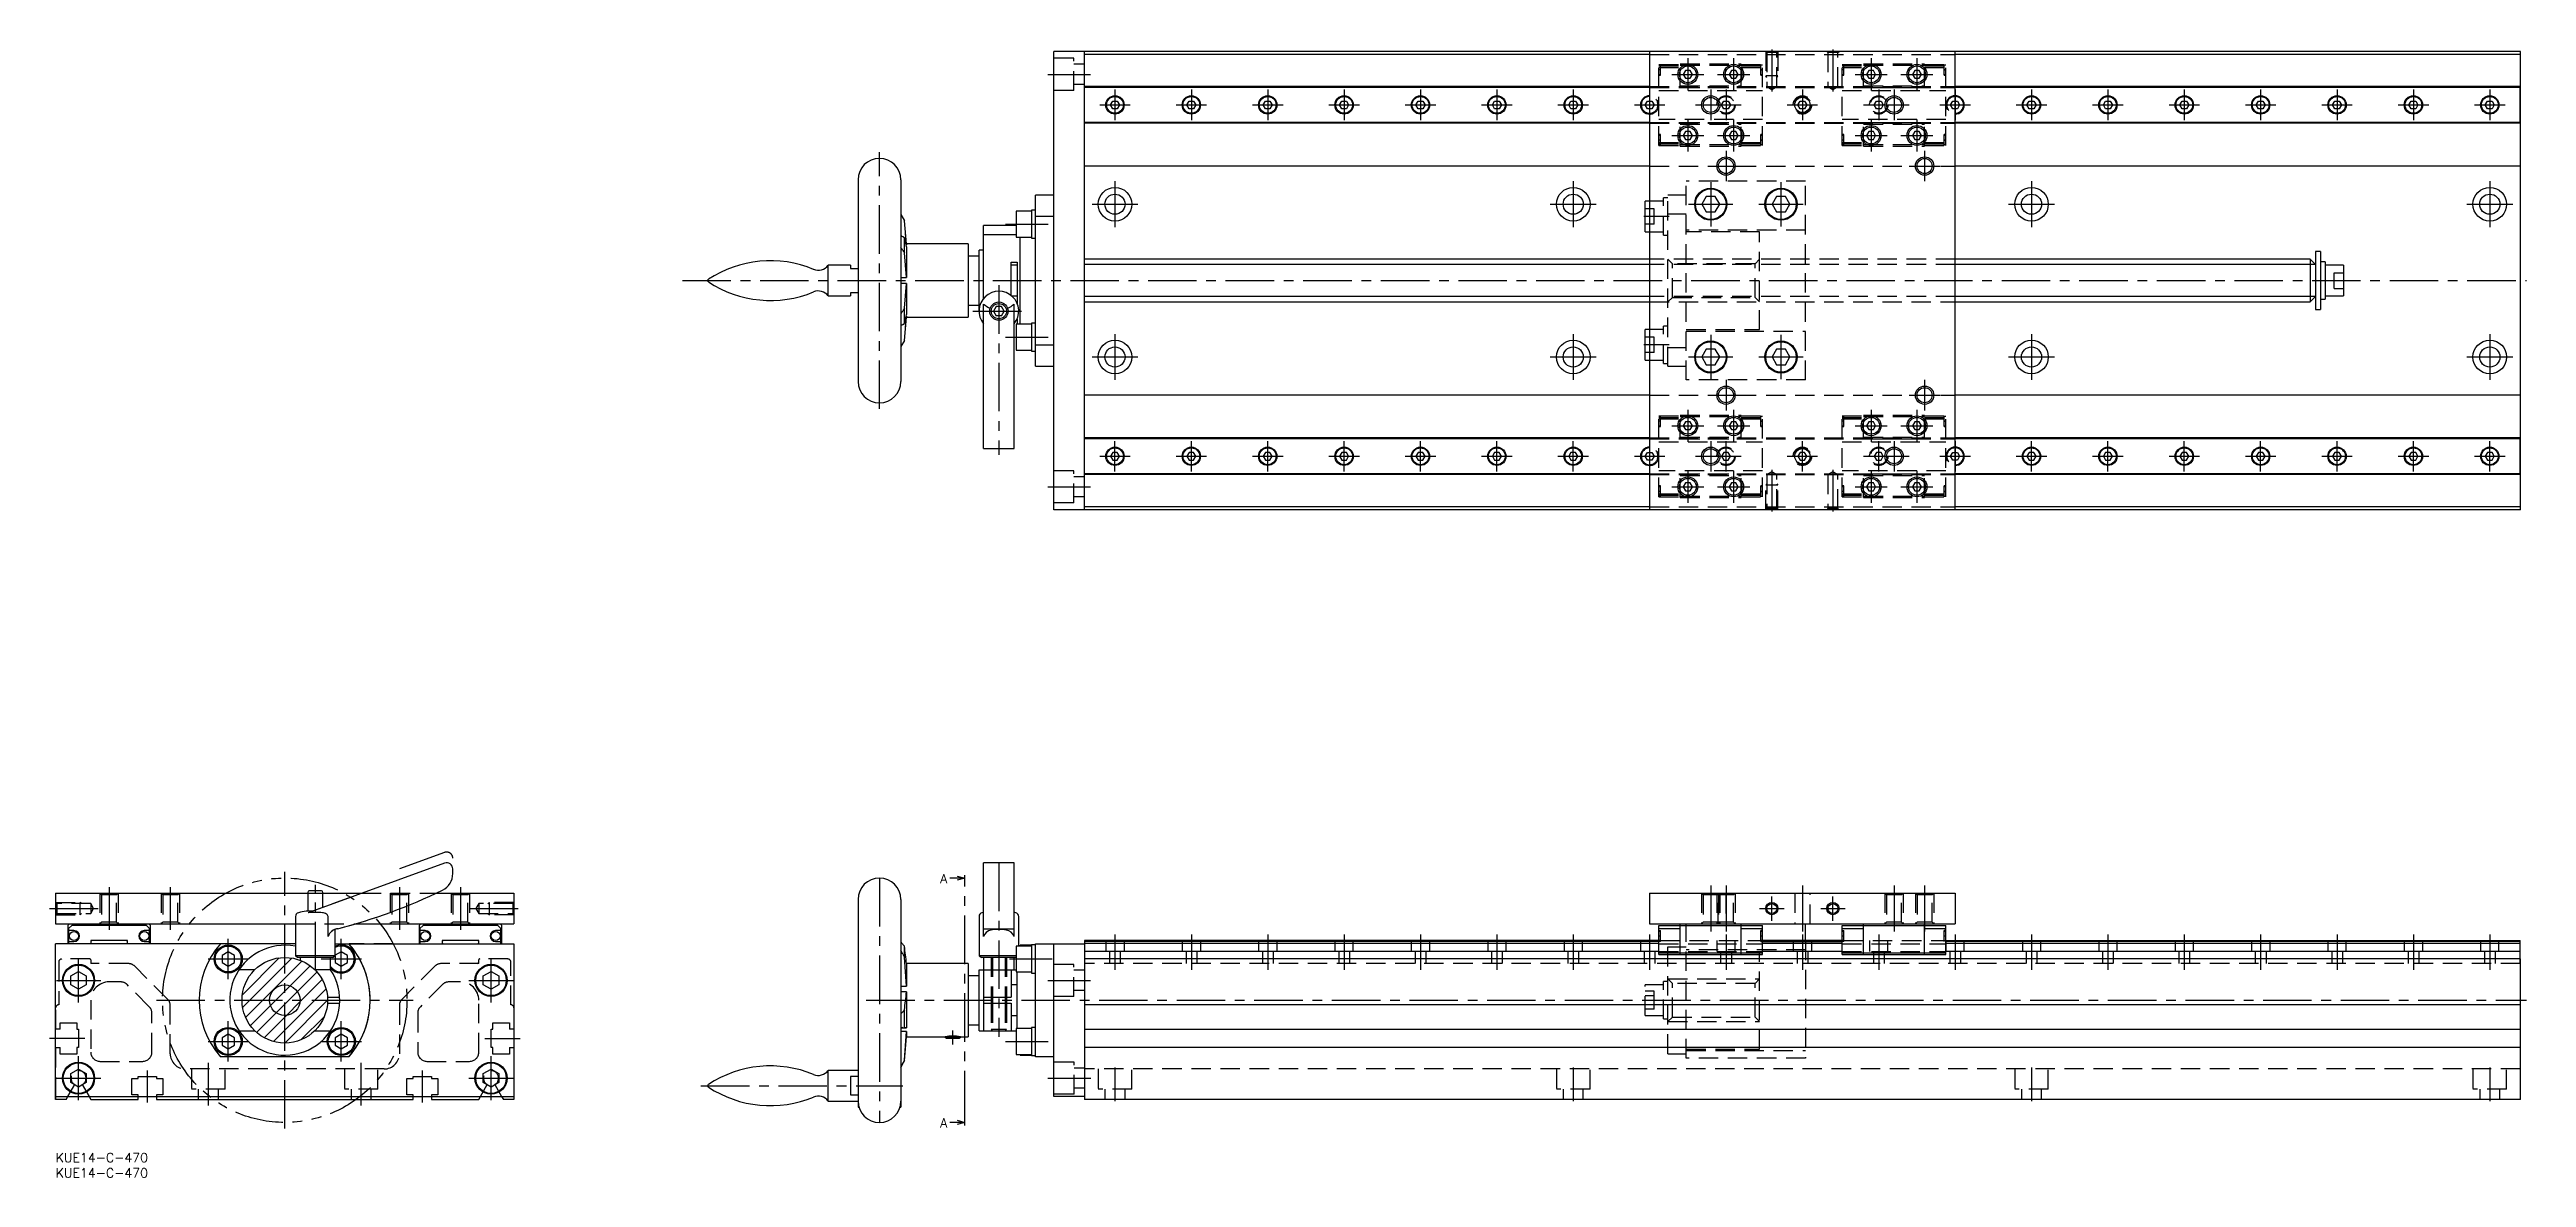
# Model space of a CAD drawing. Extents: x -2 to 809, y -8 to 361.
import ezdxf

# ---------------------------------------------------------------- set-up
doc = ezdxf.new("R2010")
doc.units = 0
doc.header["$LTSCALE"] = 0.5
for name, pattern in [('CENTER', [50.8, 31.75, -6.35, 6.35, -6.35]), ('DASHED', [19.05, 12.7, -6.35]), ('PHANTOM', [63.5, 31.75, -6.35, 6.35, -6.35, 6.35, -6.35])]:
    doc.linetypes.add(name, pattern=pattern)
for name, color, linetype in [('MSM_CENTER', 1, 'CENTER'), ('MSM_CONTINUOUS', 7, 'CONTINUOUS'), ('MSM_DASHED', 4, 'DASHED'), ('MSM_IMAGINARY', 6, 'PHANTOM'), ('MSM_NARROW', 5, 'CONTINUOUS'), ('MSM_PART_NUMBER', 7, 'CONTINUOUS')]:
    doc.layers.add(name, color=color, linetype=linetype)
doc.styles.get("Standard").update_dxf_attribs({"font": 'txt.shx', "height": 3, "bigfont": 'bigfont.shx'})

msp = doc.modelspace()

# ---------------------------------------------------------------- texts
at = {"layer": 'MSM_PART_NUMBER'}
for p in [(289.54, 88.31), (289.54, 8.38)]:
    msp.add_text('A', height=3, dxfattribs=at).set_placement(p)

# ---------------------------------------------------------------- blocks, each defined once
blk = doc.blocks.new('*U7')
at = {"layer": 'MSM_PART_NUMBER'}
blk.add_text('KUE14-C-470', height=3, dxfattribs=at).set_placement((0, -3))
blk = doc.blocks.new('*U8')
at = {"layer": 'MSM_PART_NUMBER'}
blk.add_text('KUE14-C-470', height=3, dxfattribs=at).set_placement((0, -8))

# ---------------------------------------------------------------- linework, layer by layer
at = {"layer": 'MSM_CENTER'}
for p, q in [((534.23, 358.27), (534.23, 347.77)), ((549.23, 358.27), (549.23, 347.77)), ((561.73, 361.14), (561.73, 347.46)), ((581.73, 361.14), (581.73, 347.46)), ((594.23, 358.27), (594.23, 347.77)), ((609.23, 358.27), (609.23, 347.77)), ((324.73, 353.02), (338.73, 353.02)), ((525.31, 354.52), (524.76, 354.52)), ((528.98, 353.02), (539.48, 353.02)), ((543.98, 353.02), (554.48, 353.02)), ((558.71, 354.52), (558.16, 354.52)), ((585.31, 354.52), (584.76, 354.52)), ((588.98, 353.02), (599.48, 353.02)), ((603.98, 353.02), (614.48, 353.02)), ((618.71, 354.52), (618.16, 354.52)), ((341.73, 343.02), (351.73, 343.02)), ((346.73, 348.02), (346.73, 338.02)), ((366.73, 343.02), (376.73, 343.02)), ((371.73, 348.02), (371.73, 338.02)), ((391.73, 343.02), (401.73, 343.02)), ((396.73, 348.02), (396.73, 338.02)), ((416.73, 343.02), (426.73, 343.02)), ((421.73, 348.02), (421.73, 338.02)), ((441.73, 343.02), (451.73, 343.02)), ((446.73, 348.02), (446.73, 338.02)), ((466.73, 343.02), (476.73, 343.02)), ((471.73, 348.02), (471.73, 338.02)), ((491.73, 343.02), (501.73, 343.02)), ((496.73, 348.02), (496.73, 338.02)), ((516.73, 343.02), (526.73, 343.02)), ((521.73, 348.02), (521.73, 338.02)), ((536.73, 343.02), (551.73, 343.02)), ((541.73, 348.02), (541.73, 338.02)), ((546.73, 348.02), (546.73, 338.02)), ((566.73, 343.02), (576.73, 343.02)), ((571.73, 348.02), (571.73, 338.02)), ((591.73, 343.02), (606.73, 343.02)), ((596.73, 348.02), (596.73, 338.02)), ((601.73, 348.02), (601.73, 338.02)), ((616.73, 343.02), (626.73, 343.02)), ((621.73, 348.02), (621.73, 338.02)), ((641.73, 343.02), (651.73, 343.02)), ((646.73, 348.02), (646.73, 338.02)), ((666.73, 343.02), (676.73, 343.02)), ((671.73, 348.02), (671.73, 338.02)), ((691.73, 343.02), (701.73, 343.02)), ((696.73, 348.02), (696.73, 338.02)), ((716.73, 343.02), (726.73, 343.02)), ((721.73, 348.02), (721.73, 338.02)), ((741.73, 343.02), (751.73, 343.02)), ((746.73, 348.02), (746.73, 338.02)), ((766.73, 343.02), (776.73, 343.02)), ((771.73, 348.02), (771.73, 338.02)), ((791.73, 343.02), (801.73, 343.02)), ((796.73, 348.02), (796.73, 338.02)), ((528.98, 333.02), (539.48, 333.02)), ((534.23, 338.27), (534.23, 327.77)), ((543.98, 333.02), (554.48, 333.02)), ((549.23, 338.27), (549.23, 327.77)), ((588.98, 333.02), (599.48, 333.02)), ((594.23, 338.27), (594.23, 327.77)), ((603.98, 333.02), (614.48, 333.02)), ((609.23, 338.27), (609.23, 327.77)), ((269.63, 243.52), (269.63, 327.52)), ((525.31, 331.52), (524.76, 331.52)), ((546.73, 328.02), (546.73, 318.02)), ((558.71, 331.52), (558.16, 331.52)), ((585.31, 331.52), (584.76, 331.52)), ((611.73, 328.02), (611.73, 318.02)), ((618.71, 331.52), (618.16, 331.52)), ((346.73, 318.02), (346.73, 303.02)), ((496.73, 318.02), (496.73, 303.02)), ((541.73, 323.02), (551.73, 323.02)), ((541.73, 317.77), (541.73, 303.27)), ((564.73, 317.77), (564.73, 303.27)), ((606.73, 323.02), (616.73, 323.02)), ((646.73, 318.02), (646.73, 303.02)), ((796.73, 318.02), (796.73, 303.02)), ((339.23, 310.52), (354.23, 310.52)), ((489.23, 310.52), (504.23, 310.52)), ((534.48, 310.52), (548.98, 310.52)), ((557.48, 310.52), (571.98, 310.52)), ((639.23, 310.52), (654.23, 310.52)), ((789.23, 310.52), (804.23, 310.52)), ((310.9, 304.02), (324.9, 304.02)), ((528.11, 306.52), (519.86, 306.52)), ((205.16, 285.52), (808.73, 285.52)), ((308.73, 284.02), (308.73, 228.52)), ((300.23, 275.52), (317.23, 275.52)), ((346.73, 268.02), (346.73, 253.02)), ((496.73, 268.02), (496.73, 253.02)), ((541.73, 267.77), (541.73, 253.27)), ((564.73, 267.77), (564.73, 253.27)), ((646.73, 268.02), (646.73, 253.02)), ((796.73, 268.02), (796.73, 253.02)), ((310.9, 267.02), (324.9, 267.02)), ((339.23, 260.52), (354.23, 260.52)), ((489.23, 260.52), (504.23, 260.52)), ((528.11, 264.52), (519.86, 264.52)), ((534.48, 260.52), (548.98, 260.52)), ((557.48, 260.52), (571.98, 260.52)), ((639.23, 260.52), (654.23, 260.52)), ((789.23, 260.52), (804.23, 260.52)), ((546.73, 253.02), (546.73, 243.02)), ((611.73, 253.02), (611.73, 243.02)), ((534.23, 243.27), (534.23, 232.77)), ((541.73, 248.02), (551.73, 248.02)), ((549.23, 243.27), (549.23, 232.77)), ((594.23, 243.27), (594.23, 232.77)), ((606.73, 248.02), (616.73, 248.02)), ((609.23, 243.27), (609.23, 232.77)), ((525.31, 239.52), (524.76, 239.52)), ((528.98, 238.02), (539.48, 238.02)), ((543.98, 238.02), (554.48, 238.02)), ((558.71, 239.52), (558.16, 239.52)), ((585.31, 239.52), (584.76, 239.52)), ((588.98, 238.02), (599.48, 238.02)), ((603.98, 238.02), (614.48, 238.02)), ((618.71, 239.52), (618.16, 239.52)), ((341.73, 228.02), (351.73, 228.02)), ((346.73, 223.02), (346.73, 233.02)), ((366.73, 228.02), (376.73, 228.02)), ((371.73, 223.02), (371.73, 233.02)), ((391.73, 228.02), (401.73, 228.02)), ((396.73, 223.02), (396.73, 233.02)), ((416.73, 228.02), (426.73, 228.02)), ((421.73, 223.02), (421.73, 233.02)), ((441.73, 228.02), (451.73, 228.02)), ((446.73, 223.02), (446.73, 233.02)), ((466.73, 228.02), (476.73, 228.02)), ((471.73, 223.02), (471.73, 233.02)), ((491.73, 228.02), (501.73, 228.02)), ((496.73, 223.02), (496.73, 233.02)), ((516.73, 228.02), (526.73, 228.02)), ((521.73, 233.02), (521.73, 223.02)), ((536.73, 228.02), (551.73, 228.02)), ((541.73, 233.02), (541.73, 223.02)), ((546.73, 223.02), (546.73, 233.02)), ((566.73, 228.02), (576.73, 228.02)), ((571.73, 223.02), (571.73, 233.02)), ((591.73, 228.02), (606.73, 228.02)), ((596.73, 223.02), (596.73, 233.02)), ((601.73, 233.02), (601.73, 223.02)), ((616.73, 228.02), (626.73, 228.02)), ((621.73, 233.02), (621.73, 223.02)), ((641.73, 228.02), (651.73, 228.02)), ((646.73, 223.02), (646.73, 233.02)), ((666.73, 228.02), (676.73, 228.02)), ((671.73, 223.02), (671.73, 233.02)), ((691.73, 228.02), (701.73, 228.02)), ((696.73, 223.02), (696.73, 233.02)), ((716.73, 228.02), (726.73, 228.02)), ((721.73, 223.02), (721.73, 233.02)), ((741.73, 228.02), (751.73, 228.02)), ((746.73, 223.02), (746.73, 233.02)), ((766.73, 228.02), (776.73, 228.02)), ((771.73, 223.02), (771.73, 233.02)), ((791.73, 228.02), (801.73, 228.02)), ((796.73, 223.02), (796.73, 233.02)), ((534.23, 223.27), (534.23, 212.77)), ((549.23, 223.27), (549.23, 212.77)), ((561.73, 223.58), (561.73, 209.9)), ((581.73, 223.58), (581.73, 209.9)), ((594.23, 223.27), (594.23, 212.77)), ((609.23, 223.27), (609.23, 212.77)), ((324.73, 218.02), (338.73, 218.02)), ((525.31, 216.52), (524.76, 216.52)), ((528.98, 218.02), (539.48, 218.02)), ((543.98, 218.02), (554.48, 218.02)), ((558.71, 216.52), (558.16, 216.52)), ((585.31, 216.52), (584.76, 216.52)), ((588.98, 218.02), (599.48, 218.02)), ((603.98, 218.02), (614.48, 218.02)), ((618.71, 216.52), (618.16, 216.52)), ((75, 8), (75, 92)), ((269.63, 90), (269.63, 10)), ((308.73, 95), (308.73, 38.03)), ((17.5, 87), (17.5, 73)), ((37.5, 87), (37.5, 73)), ((85, 59.8), (85, 87.8)), ((112.5, 87), (112.5, 73)), ((132.5, 87), (132.5, 73)), ((297.63, 11.04), (297.63, 88.96)), ((541.73, 87.5), (541.73, 72.5)), ((546.73, 87.5), (546.73, 72.5)), ((561.73, 76), (561.73, 84)), ((571.73, 87.5), (571.73, 72.5)), ((581.73, 76), (581.73, 84)), ((601.73, 87.5), (601.73, 72.5)), ((611.73, 87.5), (611.73, 72.5)), ((-2, 80), (14.44, 80)), ((135.56, 80), (152, 80)), ((557.73, 80), (565.73, 80)), ((577.73, 80), (585.73, 80)), ((56.5, 56.9), (56.5, 70.1)), ((93.5, 56.9), (93.5, 70.1)), ((346.73, 71.5), (346.73, 60)), ((371.73, 71.5), (371.73, 60)), ((396.73, 71.5), (396.73, 60)), ((421.73, 71.5), (421.73, 60)), ((446.73, 71.5), (446.73, 60)), ((471.73, 71.5), (471.73, 60)), ((496.73, 71.5), (496.73, 60)), ((521.73, 71.5), (521.73, 60)), ((525.31, 71), (524.76, 71)), ((546.73, 71.5), (546.73, 60)), ((558.71, 71), (558.16, 71)), ((571.73, 71.5), (571.73, 60)), ((585.31, 71), (584.76, 71)), ((596.73, 71.5), (596.73, 60)), ((618.71, 71), (618.16, 71)), ((621.73, 71.5), (621.73, 60)), ((646.73, 71.5), (646.73, 60)), ((671.73, 71.5), (671.73, 60)), ((696.73, 71.5), (696.73, 60)), ((721.73, 71.5), (721.73, 60)), ((746.73, 71.5), (746.73, 60)), ((771.73, 71.5), (771.73, 60)), ((796.73, 71.5), (796.73, 60)), ((7.5, 49.25), (7.5, 63.75)), ((49.9, 63.5), (63.1, 63.5)), ((86.9, 63.5), (100.1, 63.5)), ((142.5, 49.25), (142.5, 63.75)), ((312.2, 63.5), (326.2, 63.5)), ((0.25, 56.5), (14.75, 56.5)), ((33, 50), (117, 50)), ((135.25, 56.5), (149.75, 56.5)), ((265.33, 50), (808.73, 50)), ((324.73, 56.5), (338.73, 56.5)), ((56.5, 29.9), (56.5, 43.1)), ((93.5, 29.9), (93.5, 43.1)), ((9.5, 37.5), (-2, 37.5)), ((49.9, 36.5), (63.1, 36.5)), ((86.9, 36.5), (100.1, 36.5)), ((140.5, 37.5), (152, 37.5)), ((293.63, 35.48), (293.63, 40.12)), ((310.9, 36.5), (324.9, 36.5)), ((0.25, 24.5), (14.75, 24.5)), ((7.5, 17.25), (7.5, 31.75)), ((30, 27), (30, 16.5)), ((50, 15.5), (50, 29.5)), ((100, 15.5), (100, 29.5)), ((120, 27), (120, 16.5)), ((135.25, 24.5), (149.75, 24.5)), ((142.5, 17.25), (142.5, 31.75)), ((324.73, 24.5), (338.78, 24.5)), ((346.73, 28), (346.73, 17)), ((496.73, 28), (496.73, 17)), ((646.73, 28), (646.73, 17)), ((796.73, 28), (796.73, 17)), ((211.18, 22), (277.33, 22))]:
    msp.add_line(p, q, dxfattribs=at)
at = {"layer": 'MSM_CONTINUOUS'}
for p, q in [((336.73, 360.52), (326.73, 360.52)), ((326.73, 210.52), (326.73, 360.52)), ((336.73, 210.52), (336.73, 360.52)), ((336.73, 360.47), (336.78, 360.47)), ((521.73, 359.52), (336.73, 359.52)), ((806.73, 360.52), (336.78, 360.52)), ((336.78, 360.52), (336.78, 360.47)), ((521.73, 360.52), (521.73, 210.52)), ((621.73, 210.52), (621.73, 360.52)), ((806.73, 359.52), (621.73, 359.52)), ((806.73, 210.52), (806.73, 360.52)), ((521.73, 349.02), (336.73, 349.02)), ((521.73, 348.72), (336.73, 348.72)), ((533.49, 354.3), (532.75, 353.02)), ((532.75, 353.02), (533.49, 351.74)), ((534.97, 354.3), (533.49, 354.3)), ((533.49, 351.74), (534.97, 351.74)), ((535.71, 353.02), (534.97, 354.3)), ((534.97, 351.74), (535.71, 353.02)), ((548.49, 354.3), (547.75, 353.02)), ((547.75, 353.02), (548.49, 351.74)), ((549.97, 354.3), (548.49, 354.3)), ((548.49, 351.74), (549.97, 351.74)), ((550.71, 353.02), (549.97, 354.3)), ((549.97, 351.74), (550.71, 353.02)), ((593.49, 354.3), (592.75, 353.02)), ((592.75, 353.02), (593.49, 351.74)), ((594.97, 354.3), (593.49, 354.3)), ((593.49, 351.74), (594.97, 351.74)), ((595.71, 353.02), (594.97, 354.3)), ((594.97, 351.74), (595.71, 353.02)), ((608.49, 354.3), (607.75, 353.02)), ((607.75, 353.02), (608.49, 351.74)), ((609.97, 354.3), (608.49, 354.3)), ((608.49, 351.74), (609.97, 351.74)), ((610.71, 353.02), (609.97, 354.3)), ((609.97, 351.74), (610.71, 353.02)), ((806.73, 349.02), (621.73, 349.02)), ((806.68, 348.72), (621.73, 348.72)), ((806.68, 337.02), (806.68, 349.02)), ((345.25, 343.02), (345.99, 344.3)), ((345.99, 341.74), (345.25, 343.02)), ((345.99, 344.3), (347.47, 344.3)), ((347.47, 341.74), (345.99, 341.74)), ((347.47, 344.3), (348.21, 343.02)), ((348.21, 343.02), (347.47, 341.74)), ((370.25, 343.02), (370.99, 344.3)), ((370.99, 341.74), (370.25, 343.02)), ((370.99, 344.3), (372.47, 344.3)), ((372.47, 341.74), (370.99, 341.74)), ((372.47, 344.3), (373.21, 343.02)), ((373.21, 343.02), (372.47, 341.74)), ((395.25, 343.02), (395.99, 344.3)), ((395.99, 341.74), (395.25, 343.02)), ((395.99, 344.3), (397.47, 344.3)), ((397.47, 341.74), (395.99, 341.74)), ((397.47, 344.3), (398.21, 343.02)), ((398.21, 343.02), (397.47, 341.74)), ((420.25, 343.02), (420.99, 344.3)), ((420.99, 341.74), (420.25, 343.02)), ((420.99, 344.3), (422.47, 344.3)), ((422.47, 341.74), (420.99, 341.74)), ((422.47, 344.3), (423.21, 343.02)), ((423.21, 343.02), (422.47, 341.74)), ((445.25, 343.02), (445.99, 344.3)), ((445.99, 341.74), (445.25, 343.02)), ((445.99, 344.3), (447.47, 344.3)), ((447.47, 341.74), (445.99, 341.74)), ((447.47, 344.3), (448.21, 343.02)), ((448.21, 343.02), (447.47, 341.74)), ((470.25, 343.02), (470.99, 344.3)), ((470.99, 341.74), (470.25, 343.02)), ((470.99, 344.3), (472.47, 344.3)), ((472.47, 341.74), (470.99, 341.74)), ((472.47, 344.3), (473.21, 343.02)), ((473.21, 343.02), (472.47, 341.74)), ((495.25, 343.02), (495.99, 344.3)), ((495.99, 341.74), (495.25, 343.02)), ((495.99, 344.3), (497.47, 344.3)), ((497.47, 341.74), (495.99, 341.74)), ((497.47, 344.3), (498.21, 343.02)), ((498.21, 343.02), (497.47, 341.74)), ((520.25, 343.02), (520.99, 344.3)), ((520.99, 341.74), (520.25, 343.02)), ((520.99, 344.3), (521.73, 344.3)), ((521.73, 341.74), (520.99, 341.74)), ((570.25, 343.02), (570.99, 344.3)), ((570.99, 341.74), (570.25, 343.02)), ((570.99, 344.3), (572.47, 344.3)), ((572.47, 341.74), (570.99, 341.74)), ((572.47, 344.3), (573.21, 343.02)), ((573.21, 343.02), (572.47, 341.74)), ((621.73, 344.3), (622.47, 344.3)), ((622.47, 341.74), (621.73, 341.74)), ((622.47, 344.3), (623.21, 343.02)), ((623.21, 343.02), (622.47, 341.74)), ((645.25, 343.02), (645.99, 344.3)), ((645.99, 341.74), (645.25, 343.02)), ((645.99, 344.3), (647.47, 344.3)), ((647.47, 341.74), (645.99, 341.74)), ((647.47, 344.3), (648.21, 343.02)), ((648.21, 343.02), (647.47, 341.74)), ((670.25, 343.02), (670.99, 344.3)), ((670.99, 341.74), (670.25, 343.02)), ((670.99, 344.3), (672.47, 344.3)), ((672.47, 341.74), (670.99, 341.74)), ((672.47, 344.3), (673.21, 343.02)), ((673.21, 343.02), (672.47, 341.74)), ((695.25, 343.02), (695.99, 344.3)), ((695.99, 341.74), (695.25, 343.02)), ((695.99, 344.3), (697.47, 344.3)), ((697.47, 341.74), (695.99, 341.74)), ((697.47, 344.3), (698.21, 343.02)), ((698.21, 343.02), (697.47, 341.74)), ((720.25, 343.02), (720.99, 344.3)), ((720.99, 341.74), (720.25, 343.02)), ((720.99, 344.3), (722.47, 344.3)), ((722.47, 341.74), (720.99, 341.74)), ((722.47, 344.3), (723.21, 343.02)), ((723.21, 343.02), (722.47, 341.74)), ((745.25, 343.02), (745.99, 344.3)), ((745.99, 341.74), (745.25, 343.02)), ((745.99, 344.3), (747.47, 344.3)), ((747.47, 341.74), (745.99, 341.74)), ((747.47, 344.3), (748.21, 343.02)), ((748.21, 343.02), (747.47, 341.74)), ((770.25, 343.02), (770.99, 344.3)), ((770.99, 341.74), (770.25, 343.02)), ((770.99, 344.3), (772.47, 344.3)), ((772.47, 341.74), (770.99, 341.74)), ((772.47, 344.3), (773.21, 343.02)), ((773.21, 343.02), (772.47, 341.74)), ((795.25, 343.02), (795.99, 344.3)), ((795.99, 341.74), (795.25, 343.02)), ((795.99, 344.3), (797.47, 344.3)), ((797.47, 341.74), (795.99, 341.74)), ((797.47, 344.3), (798.21, 343.02)), ((798.21, 343.02), (797.47, 341.74)), ((521.73, 337.32), (336.73, 337.32)), ((521.73, 337.02), (336.73, 337.02)), ((533.49, 334.3), (532.75, 333.02)), ((532.75, 333.02), (533.49, 331.74)), ((534.97, 334.3), (533.49, 334.3)), ((535.71, 333.02), (534.97, 334.3)), ((534.97, 331.74), (535.71, 333.02)), ((548.49, 334.3), (547.75, 333.02)), ((547.75, 333.02), (548.49, 331.74)), ((549.97, 334.3), (548.49, 334.3)), ((550.71, 333.02), (549.97, 334.3)), ((549.97, 331.74), (550.71, 333.02)), ((593.49, 334.3), (592.75, 333.02)), ((592.75, 333.02), (593.49, 331.74)), ((594.97, 334.3), (593.49, 334.3)), ((595.71, 333.02), (594.97, 334.3)), ((594.97, 331.74), (595.71, 333.02)), ((608.49, 334.3), (607.75, 333.02)), ((607.75, 333.02), (608.49, 331.74)), ((609.97, 334.3), (608.49, 334.3)), ((610.71, 333.02), (609.97, 334.3)), ((609.97, 331.74), (610.71, 333.02)), ((806.68, 337.32), (621.73, 337.32)), ((806.68, 337.02), (621.73, 337.02)), ((533.49, 331.74), (534.97, 331.74)), ((548.49, 331.74), (549.97, 331.74)), ((593.49, 331.74), (594.97, 331.74)), ((608.49, 331.74), (609.97, 331.74)), ((262.63, 318.52), (262.63, 252.52)), ((276.63, 318.52), (276.63, 252.52)), ((521.73, 323.02), (336.73, 323.02)), ((806.73, 323.02), (621.73, 323.02)), ((314.43, 308.27), (314.43, 299.77)), ((319.43, 308.27), (314.43, 308.27)), ((319.43, 308.62), (319.43, 299.42)), ((320.73, 308.62), (319.43, 308.62)), ((320.73, 257.52), (320.73, 313.52)), ((326.73, 313.52), (320.73, 313.52)), ((520.23, 301.52), (520.23, 311.52)), ((521.73, 311.52), (520.23, 311.52)), ((540.27, 313.06), (538.8, 310.52)), ((538.8, 310.52), (540.27, 307.98)), ((543.2, 313.06), (540.27, 313.06)), ((544.66, 310.52), (543.2, 313.06)), ((543.2, 307.98), (544.66, 310.52)), ((563.27, 313.06), (561.8, 310.52)), ((561.8, 310.52), (563.27, 307.98)), ((566.2, 313.06), (563.27, 313.06)), ((567.66, 310.52), (566.2, 313.06)), ((566.2, 307.98), (567.66, 310.52)), ((276.63, 307.12), (277.81, 305.12)), ((278.5, 297.52), (277.81, 305.12)), ((278.5, 297.2), (278.2, 300.89)), ((303.73, 279.67), (303.73, 303.52)), ((314.43, 303.52), (303.73, 303.52)), ((314.43, 300.49), (303.73, 300.49)), ((326.73, 306.54), (320.73, 306.54)), ((520.23, 301.52), (521.73, 301.52)), ((540.27, 307.98), (543.2, 307.98)), ((563.27, 307.98), (566.2, 307.98)), ((277.81, 299.53), (277.33, 299.83)), ((277.33, 295.4), (277.81, 294.57)), ((277.81, 294.57), (277.81, 299.53)), ((278.5, 286.53), (277.81, 294.57)), ((278.36, 297.2), (278.5, 297.2)), ((298.63, 297.52), (278.5, 297.52)), ((278.5, 297.52), (278.5, 297.2)), ((278.5, 296.58), (278.5, 286.53)), ((298.63, 297.52), (298.63, 273.52)), ((302.23, 293.52), (298.63, 293.52)), ((302.23, 275.52), (302.23, 295.52)), ((303.73, 295.52), (302.23, 295.52)), ((314.43, 299.77), (319.43, 299.77)), ((315.73, 271.27), (315.73, 299.77)), ((319.43, 299.42), (320.73, 299.42)), ((521.73, 292.52), (336.73, 292.52)), ((737.98, 292.52), (621.73, 292.52)), ((739.73, 290.77), (737.98, 292.52)), ((737.98, 292.52), (737.98, 278.52)), ((739.73, 295.02), (739.73, 276.02)), ((741.33, 295.02), (739.73, 295.02)), ((741.33, 295.02), (741.33, 276.02)), ((213.63, 285.1), (213.63, 285.94)), ((260.13, 290.52), (252.84, 290.52)), ((252.84, 280.52), (252.84, 290.52)), ((260.13, 290.52), (260.13, 289.52)), ((260.13, 289.52), (262.63, 289.52)), ((276.63, 286.53), (278.5, 286.53)), ((278.5, 284.52), (276.63, 284.52)), ((277.81, 276.48), (278.5, 284.52)), ((278.5, 284.52), (278.5, 274.46)), ((312.73, 280.65), (312.73, 291.52)), ((312.73, 291.52), (314.73, 291.52)), ((314.73, 290.52), (312.73, 290.52)), ((314.73, 291.52), (314.73, 278.02)), ((742.83, 291.62), (741.33, 291.62)), ((742.83, 291.62), (742.83, 279.42)), ((748.83, 290.52), (742.83, 290.52)), ((748.83, 290.52), (748.83, 280.52)), ((252.84, 280.52), (260.13, 280.52)), ((260.13, 281.52), (260.13, 280.52)), ((262.63, 281.52), (260.13, 281.52)), ((277.81, 276.48), (277.33, 275.65)), ((277.81, 271.51), (277.81, 276.48)), ((298.63, 277.52), (302.23, 277.52)), ((303.73, 230.52), (303.73, 277.86)), ((307.87, 277.02), (307, 275.52)), ((309.6, 277.02), (307.87, 277.02)), ((310.46, 275.52), (309.6, 277.02)), ((312.88, 280.52), (314.73, 280.52)), ((313.73, 230.52), (313.73, 277.86)), ((336.73, 278.52), (521.73, 278.52)), ((621.73, 278.52), (737.98, 278.52)), ((737.98, 278.52), (739.73, 280.27)), ((739.73, 276.02), (741.33, 276.02)), ((741.33, 279.42), (742.83, 279.42)), ((742.83, 280.52), (748.83, 280.52)), ((277.33, 271.21), (277.81, 271.51)), ((277.81, 265.92), (278.5, 273.52)), ((278.2, 270.15), (278.5, 273.84)), ((278.5, 273.84), (278.36, 273.84)), ((278.5, 273.84), (278.5, 273.52)), ((278.5, 273.52), (298.63, 273.52)), ((307, 275.52), (307.87, 274.02)), ((309.6, 274.02), (307.87, 274.02)), ((309.6, 274.02), (310.46, 275.52)), ((314.43, 271.27), (314.43, 262.77)), ((319.43, 271.27), (314.43, 271.27)), ((314.73, 273.02), (314.73, 271.27)), ((319.43, 271.62), (319.43, 262.42)), ((320.73, 271.62), (319.43, 271.62)), ((520.23, 259.52), (520.23, 269.52)), ((521.73, 269.52), (520.23, 269.52)), ((277.81, 265.92), (276.63, 263.92)), ((314.43, 262.77), (319.43, 262.77)), ((319.43, 262.42), (320.73, 262.42)), ((320.73, 264.5), (326.73, 264.5)), ((520.23, 259.52), (521.73, 259.52)), ((540.27, 263.06), (538.8, 260.52)), ((538.8, 260.52), (540.27, 257.98)), ((543.2, 263.06), (540.27, 263.06)), ((544.66, 260.52), (543.2, 263.06)), ((543.2, 257.98), (544.66, 260.52)), ((563.27, 263.06), (561.8, 260.52)), ((561.8, 260.52), (563.27, 257.98)), ((566.2, 263.06), (563.27, 263.06)), ((567.66, 260.52), (566.2, 263.06)), ((566.2, 257.98), (567.66, 260.52)), ((320.73, 257.52), (326.73, 257.52)), ((540.27, 257.98), (543.2, 257.98)), ((563.27, 257.98), (566.2, 257.98)), ((521.73, 248.02), (336.73, 248.02)), ((806.73, 248.02), (621.73, 248.02)), ((533.49, 239.3), (532.75, 238.02)), ((532.75, 238.02), (533.49, 236.74)), ((534.97, 239.3), (533.49, 239.3)), ((533.49, 236.74), (534.97, 236.74)), ((535.71, 238.02), (534.97, 239.3)), ((534.97, 236.74), (535.71, 238.02)), ((548.49, 239.3), (547.75, 238.02)), ((547.75, 238.02), (548.49, 236.74)), ((549.97, 239.3), (548.49, 239.3)), ((548.49, 236.74), (549.97, 236.74)), ((550.71, 238.02), (549.97, 239.3)), ((549.97, 236.74), (550.71, 238.02)), ((593.49, 239.3), (592.75, 238.02)), ((592.75, 238.02), (593.49, 236.74)), ((594.97, 239.3), (593.49, 239.3)), ((593.49, 236.74), (594.97, 236.74)), ((595.71, 238.02), (594.97, 239.3)), ((594.97, 236.74), (595.71, 238.02)), ((608.49, 239.3), (607.75, 238.02)), ((607.75, 238.02), (608.49, 236.74)), ((609.97, 239.3), (608.49, 239.3)), ((608.49, 236.74), (609.97, 236.74)), ((610.71, 238.02), (609.97, 239.3)), ((609.97, 236.74), (610.71, 238.02)), ((303.73, 230.52), (313.73, 230.52)), ((521.73, 234.02), (336.73, 234.02)), ((521.73, 233.72), (336.73, 233.72)), ((345.99, 229.3), (345.25, 228.02)), ((345.25, 228.02), (345.99, 226.74)), ((347.47, 229.3), (345.99, 229.3)), ((348.21, 228.02), (347.47, 229.3)), ((347.47, 226.74), (348.21, 228.02)), ((370.99, 229.3), (370.25, 228.02)), ((370.25, 228.02), (370.99, 226.74)), ((372.47, 229.3), (370.99, 229.3)), ((373.21, 228.02), (372.47, 229.3)), ((372.47, 226.74), (373.21, 228.02)), ((395.99, 229.3), (395.25, 228.02)), ((395.25, 228.02), (395.99, 226.74)), ((397.47, 229.3), (395.99, 229.3)), ((398.21, 228.02), (397.47, 229.3)), ((397.47, 226.74), (398.21, 228.02)), ((420.99, 229.3), (420.25, 228.02)), ((420.25, 228.02), (420.99, 226.74)), ((422.47, 229.3), (420.99, 229.3)), ((423.21, 228.02), (422.47, 229.3)), ((422.47, 226.74), (423.21, 228.02)), ((445.99, 229.3), (445.25, 228.02)), ((445.25, 228.02), (445.99, 226.74)), ((447.47, 229.3), (445.99, 229.3)), ((448.21, 228.02), (447.47, 229.3)), ((447.47, 226.74), (448.21, 228.02)), ((470.99, 229.3), (470.25, 228.02)), ((470.25, 228.02), (470.99, 226.74)), ((472.47, 229.3), (470.99, 229.3)), ((473.21, 228.02), (472.47, 229.3)), ((472.47, 226.74), (473.21, 228.02)), ((495.99, 229.3), (495.25, 228.02)), ((495.25, 228.02), (495.99, 226.74)), ((497.47, 229.3), (495.99, 229.3)), ((498.21, 228.02), (497.47, 229.3)), ((497.47, 226.74), (498.21, 228.02)), ((520.25, 228.02), (520.99, 229.3)), ((520.99, 226.74), (520.25, 228.02)), ((520.99, 229.3), (521.73, 229.3)), ((570.99, 229.3), (570.25, 228.02)), ((570.25, 228.02), (570.99, 226.74)), ((572.47, 229.3), (570.99, 229.3)), ((573.21, 228.02), (572.47, 229.3)), ((572.47, 226.74), (573.21, 228.02)), ((806.68, 234.02), (621.73, 234.02)), ((806.68, 233.72), (621.73, 233.72)), ((621.73, 229.3), (622.47, 229.3)), ((622.47, 229.3), (623.21, 228.02)), ((623.21, 228.02), (622.47, 226.74)), ((645.99, 229.3), (645.25, 228.02)), ((645.25, 228.02), (645.99, 226.74)), ((647.47, 229.3), (645.99, 229.3)), ((648.21, 228.02), (647.47, 229.3)), ((647.47, 226.74), (648.21, 228.02)), ((670.99, 229.3), (670.25, 228.02)), ((670.25, 228.02), (670.99, 226.74)), ((672.47, 229.3), (670.99, 229.3)), ((673.21, 228.02), (672.47, 229.3)), ((672.47, 226.74), (673.21, 228.02)), ((695.99, 229.3), (695.25, 228.02)), ((695.25, 228.02), (695.99, 226.74)), ((697.47, 229.3), (695.99, 229.3)), ((698.21, 228.02), (697.47, 229.3)), ((697.47, 226.74), (698.21, 228.02)), ((720.99, 229.3), (720.25, 228.02)), ((720.25, 228.02), (720.99, 226.74)), ((722.47, 229.3), (720.99, 229.3)), ((723.21, 228.02), (722.47, 229.3)), ((722.47, 226.74), (723.21, 228.02)), ((745.99, 229.3), (745.25, 228.02)), ((745.25, 228.02), (745.99, 226.74)), ((747.47, 229.3), (745.99, 229.3)), ((748.21, 228.02), (747.47, 229.3)), ((747.47, 226.74), (748.21, 228.02)), ((770.99, 229.3), (770.25, 228.02)), ((770.25, 228.02), (770.99, 226.74)), ((772.47, 229.3), (770.99, 229.3)), ((773.21, 228.02), (772.47, 229.3)), ((772.47, 226.74), (773.21, 228.02)), ((795.99, 229.3), (795.25, 228.02)), ((795.25, 228.02), (795.99, 226.74)), ((797.47, 229.3), (795.99, 229.3)), ((798.21, 228.02), (797.47, 229.3)), ((797.47, 226.74), (798.21, 228.02)), ((806.68, 222.02), (806.68, 234.02)), ((521.73, 222.32), (336.73, 222.32)), ((521.73, 222.02), (336.73, 222.02)), ((345.99, 226.74), (347.47, 226.74)), ((370.99, 226.74), (372.47, 226.74)), ((395.99, 226.74), (397.47, 226.74)), ((420.99, 226.74), (422.47, 226.74)), ((445.99, 226.74), (447.47, 226.74)), ((470.99, 226.74), (472.47, 226.74)), ((495.99, 226.74), (497.47, 226.74)), ((521.73, 226.74), (520.99, 226.74)), ((533.49, 219.3), (532.75, 218.02)), ((534.97, 219.3), (533.49, 219.3)), ((535.71, 218.02), (534.97, 219.3)), ((548.49, 219.3), (547.75, 218.02)), ((549.97, 219.3), (548.49, 219.3)), ((550.71, 218.02), (549.97, 219.3)), ((570.99, 226.74), (572.47, 226.74)), ((593.49, 219.3), (592.75, 218.02)), ((594.97, 219.3), (593.49, 219.3)), ((595.71, 218.02), (594.97, 219.3)), ((608.49, 219.3), (607.75, 218.02)), ((609.97, 219.3), (608.49, 219.3)), ((610.71, 218.02), (609.97, 219.3)), ((622.47, 226.74), (621.73, 226.74)), ((806.68, 222.32), (621.73, 222.32)), ((806.73, 222.02), (621.73, 222.02)), ((645.99, 226.74), (647.47, 226.74)), ((670.99, 226.74), (672.47, 226.74)), ((695.99, 226.74), (697.47, 226.74)), ((720.99, 226.74), (722.47, 226.74)), ((745.99, 226.74), (747.47, 226.74)), ((770.99, 226.74), (772.47, 226.74)), ((795.99, 226.74), (797.47, 226.74)), ((521.73, 211.52), (336.73, 211.52)), ((532.75, 218.02), (533.49, 216.74)), ((533.49, 216.74), (534.97, 216.74)), ((534.97, 216.74), (535.71, 218.02)), ((547.75, 218.02), (548.49, 216.74)), ((548.49, 216.74), (549.97, 216.74)), ((549.97, 216.74), (550.71, 218.02)), ((592.75, 218.02), (593.49, 216.74)), ((593.49, 216.74), (594.97, 216.74)), ((594.97, 216.74), (595.71, 218.02)), ((607.75, 218.02), (608.49, 216.74)), ((608.49, 216.74), (609.97, 216.74)), ((609.97, 216.74), (610.71, 218.02)), ((806.73, 211.52), (621.73, 211.52)), ((336.73, 210.52), (326.73, 210.52)), ((336.78, 210.57), (336.73, 210.57)), ((336.78, 210.57), (336.78, 210.52)), ((806.73, 210.52), (336.78, 210.52)), ((127.32, 94.88), (82.66, 78.63)), ((130, 91.45), (130, 93)), ((303.73, 70.86), (303.73, 95)), ((313.73, 95), (303.73, 95)), ((313.73, 70.86), (313.73, 95)), ((0, 85), (82.5, 85)), ((0, 85), (0, 75)), ((82.5, 85.3), (82.5, 79.12)), ((87, 85.8), (83, 85.8)), ((87.5, 80.39), (87.5, 85.3)), ((87.5, 85), (100.18, 85)), ((124.42, 85), (150, 85)), ((150, 85), (150, 75)), ((262.63, 83), (262.63, 15)), ((276.63, 83), (276.63, 15)), ((521.73, 85), (521.73, 75)), ((521.73, 85), (621.73, 85)), ((621.73, 85), (621.73, 75)), ((0, 75), (78.5, 75)), ((4.5, 75), (4, 74.5)), ((4, 74.5), (4, 68.5)), ((5.25, 74.5), (4.25, 73.5)), ((4.25, 73.5), (4.25, 68.5)), ((29.75, 74.5), (5.25, 74.5)), ((11.75, 74.5), (11.25, 75)), ((23.75, 75), (23.25, 74.5)), ((30.75, 73.5), (29.75, 74.5)), ((31, 74.5), (30.5, 75)), ((30.75, 68.5), (30.75, 73.5)), ((31, 68.5), (31, 74.5)), ((78.5, 77.37), (78.5, 64.5)), ((84.03, 79.12), (82, 79.12)), ((89.15, 70.86), (89.15, 77.37)), ((91.5, 64.5), (91.5, 73.2)), ((98.09, 75), (150, 75)), ((119.5, 75), (119, 74.5)), ((119, 74.5), (119, 68.5)), ((120.25, 74.5), (119.25, 73.5)), ((119.25, 73.5), (119.25, 68.5)), ((144.75, 74.5), (120.25, 74.5)), ((126.75, 74.5), (126.25, 75)), ((138.75, 75), (138.25, 74.5)), ((145.75, 73.5), (144.75, 74.5)), ((146, 74.5), (145.5, 75)), ((145.75, 68.5), (145.75, 73.5)), ((146, 68.5), (146, 74.5)), ((302.23, 77.37), (302.23, 64.5)), ((303.73, 73.42), (313.73, 73.42)), ((315.23, 67.75), (315.23, 77.37)), ((521.73, 75), (621.73, 75)), ((524.78, 74.5), (558.68, 74.5)), ((524.78, 65), (524.78, 74.5)), ((524.78, 73.5), (531.78, 73.5)), ((531.78, 65), (531.78, 75)), ((551.68, 65), (551.68, 75)), ((551.68, 73.5), (558.68, 73.5)), ((558.68, 65), (558.68, 74.5)), ((572.73, 69.5), (572.73, 75)), ((584.78, 65), (584.78, 74.5)), ((584.78, 74.5), (618.68, 74.5)), ((584.78, 73.5), (591.78, 73.5)), ((591.78, 65), (591.78, 75)), ((611.68, 65), (611.68, 75)), ((611.68, 73.5), (618.68, 73.5)), ((618.68, 65), (618.68, 74.5)), ((0, 17.5), (0, 68.5)), ((78.5, 68.5), (0, 68.5)), ((6, 72.8), (4.25, 72.8)), ((4.25, 69.2), (6, 69.2)), ((23.5, 69.5), (11.5, 69.5)), ((11.8, 69.5), (11.5, 69.2)), ((11.5, 69.5), (11.5, 68.55)), ((23.5, 69.2), (23.2, 69.5)), ((23.5, 68.55), (23.5, 69.5)), ((30.75, 72.8), (29, 72.8)), ((29, 69.2), (30.75, 69.2)), ((56.5, 65.86), (54.46, 64.68)), ((58.54, 64.68), (56.5, 65.86)), ((91.5, 68.5), (150, 68.5)), ((93.5, 65.86), (91.5, 64.7)), ((95.54, 64.68), (93.5, 65.86)), ((121, 72.8), (119.25, 72.8)), ((119.25, 69.2), (121, 69.2)), ((138.5, 69.5), (126.5, 69.5)), ((126.8, 69.5), (126.5, 69.2)), ((126.5, 69.5), (126.5, 68.55)), ((138.5, 69.2), (138.2, 69.5)), ((138.5, 68.55), (138.5, 69.5)), ((145.75, 72.8), (144, 72.8)), ((144, 69.2), (145.75, 69.2)), ((150, 68.5), (150, 17.5)), ((277.81, 67.67), (277.33, 68.26)), ((277.33, 65.03), (277.81, 64.06)), ((277.81, 64.06), (277.81, 67.67)), ((319.43, 67.75), (314.43, 67.75)), ((314.43, 67.75), (314.43, 59.25)), ((315.73, 67.75), (315.73, 68)), ((319.43, 68), (315.73, 68)), ((320.73, 68.1), (319.43, 68.1)), ((319.43, 68.1), (319.43, 58.9)), ((320.73, 31.5), (320.73, 68.5)), ((320.73, 68.5), (336.73, 68.5)), ((326.73, 18.5), (326.73, 68.5)), ((525.28, 69.5), (336.73, 69.5)), ((336.73, 69.5), (336.73, 17.5)), ((525.28, 69.2), (336.73, 69.2)), ((524.78, 68.55), (336.73, 68.55)), ((524.78, 65.95), (336.73, 65.95)), ((524.78, 72.8), (525.28, 72.8)), ((525.28, 72.5), (524.78, 72.5)), ((525.28, 69.2), (524.78, 69.2)), ((524.78, 65.5), (558.68, 65.5)), ((524.78, 65), (558.68, 65)), ((525.28, 69.2), (525.28, 72.8)), ((558.18, 69.2), (558.18, 72.8)), ((558.68, 72.8), (558.18, 72.8)), ((558.68, 72.5), (558.18, 72.5)), ((585.28, 69.5), (558.18, 69.5)), ((558.18, 69.2), (584.78, 69.2)), ((558.18, 69.2), (558.68, 69.2)), ((584.78, 68.55), (558.68, 68.55)), ((584.78, 65.95), (558.68, 65.95)), ((584.78, 72.8), (585.28, 72.8)), ((585.28, 72.5), (584.78, 72.5)), ((585.28, 69.2), (584.78, 69.2)), ((584.78, 65.5), (618.68, 65.5)), ((584.78, 65), (618.68, 65)), ((585.28, 69.2), (585.28, 72.8)), ((618.68, 72.8), (618.18, 72.8)), ((618.18, 69.2), (618.18, 72.8)), ((618.68, 72.5), (618.18, 72.5)), ((618.18, 69.5), (806.68, 69.5)), ((806.68, 69.2), (618.68, 69.2)), ((806.68, 68.55), (618.68, 68.55)), ((806.68, 65.95), (618.68, 65.95)), ((806.68, 63.5), (806.68, 69.5)), ((4.96, 57.97), (7.5, 59.43)), ((4.96, 55.03), (4.96, 57.97)), ((7.5, 59.43), (10.04, 57.97)), ((10.04, 57.97), (10.04, 55.03)), ((54.46, 64.68), (54.46, 62.32)), ((54.46, 62.32), (56.5, 61.14)), ((56.5, 61.14), (58.54, 62.32)), ((58.54, 62.32), (58.54, 64.68)), ((65.2, 60), (60.03, 60)), ((78.5, 64.5), (79.37, 64)), ((91.5, 64.5), (78.5, 64.5)), ((90.63, 64), (79.37, 64)), ((80, 64), (80, 63.08)), ((89.97, 60), (84.8, 60)), ((90, 60), (90, 64)), ((90.63, 64), (91.5, 64.5)), ((91.46, 64.48), (91.46, 62.32)), ((91.46, 62.32), (93.5, 61.14)), ((93.5, 61.14), (95.54, 62.32)), ((95.54, 62.32), (95.54, 64.68)), ((139.96, 57.97), (142.5, 59.43)), ((139.96, 55.03), (139.96, 57.97)), ((142.5, 59.43), (145.04, 57.97)), ((145.04, 57.97), (145.04, 55.03)), ((278.5, 54.65), (277.81, 64.06)), ((298.63, 62), (278.49, 62)), ((278.5, 61.96), (278.5, 54.65)), ((298.63, 62), (298.63, 38)), ((302.23, 58), (298.63, 58)), ((302.23, 64.5), (303.1, 64)), ((314.43, 64.5), (302.23, 64.5)), ((302.23, 60), (314.43, 60)), ((302.23, 40), (302.23, 60)), ((314.37, 64), (303.1, 64)), ((303.73, 64), (303.73, 40)), ((312.73, 60), (312.73, 51)), ((313.73, 60), (313.73, 64)), ((314.37, 64), (314.43, 64.04)), ((314.43, 59.25), (319.43, 59.25)), ((314.73, 40.75), (314.73, 59.25)), ((319.43, 58.9), (320.73, 58.9)), ((806.73, 63.5), (336.73, 63.5)), ((806.73, 17.5), (806.73, 63.5)), ((7.5, 53.57), (4.96, 55.03)), ((10.04, 55.03), (7.5, 53.57)), ((88.96, 51), (92.97, 51)), ((88.96, 49), (92.97, 49)), ((142.5, 53.57), (139.96, 55.03)), ((145.04, 55.03), (142.5, 53.57)), ((276.63, 54.65), (278.5, 54.65)), ((278.5, 52.74), (276.63, 52.74)), ((278.5, 52.74), (278.5, 40.92)), ((303.73, 51), (312.73, 51)), ((303.73, 49), (312.73, 49)), ((306.23, 51), (306.23, 49)), ((306.23, 51), (306.23, 49)), ((311.23, 49), (311.23, 51)), ((311.23, 51), (311.23, 49)), ((314.73, 55), (312.73, 55)), ((312.73, 49), (312.73, 40)), ((276.79, 40.92), (278.5, 40.92)), ((277.3, 41.03), (277.81, 41.02)), ((277.81, 46.86), (277.33, 46.25)), ((277.81, 41.02), (277.81, 46.86)), ((298.63, 42), (302.23, 42)), ((312.73, 45), (314.73, 45)), ((319.43, 40.75), (314.43, 40.75)), ((314.43, 40.75), (314.43, 32.25)), ((320.73, 41.1), (319.43, 41.1)), ((319.43, 41.1), (319.43, 31.9)), ((806.73, 48.5), (336.73, 48.5)), ((336.78, 47.81), (336.73, 47.81)), ((336.78, 47.81), (336.78, 40.5)), ((56.5, 38.86), (54.46, 37.68)), ((54.46, 37.68), (54.46, 35.32)), ((54.46, 35.32), (56.5, 34.14)), ((58.54, 37.68), (56.5, 38.86)), ((56.5, 34.14), (58.54, 35.32)), ((58.54, 35.32), (58.54, 37.68)), ((60.03, 40), (65.2, 40)), ((84.8, 40), (89.97, 40)), ((93.5, 38.86), (91.46, 37.68)), ((91.46, 37.68), (91.46, 35.32)), ((91.46, 35.32), (93.5, 34.14)), ((95.54, 37.68), (93.5, 38.86)), ((93.5, 34.14), (95.54, 35.32)), ((95.54, 35.32), (95.54, 37.68)), ((278.5, 39.74), (276.63, 39.74)), ((277.81, 30.39), (278.5, 39.74)), ((277.81, 30.15), (278.5, 38)), ((278.5, 39.74), (278.5, 38)), ((278.5, 38), (291.13, 38)), ((291.13, 38), (291.13, 37.86)), ((291.13, 37.86), (291.58, 37.6)), ((291.13, 37.86), (296.13, 37.86)), ((291.58, 37.6), (295.69, 37.6)), ((295.69, 37.6), (296.13, 37.86)), ((296.13, 37.86), (296.13, 38)), ((296.13, 38), (298.63, 38)), ((302.23, 40), (314.43, 40)), ((336.73, 40.5), (806.73, 40.5)), ((806.73, 34.5), (336.73, 34.5)), ((336.78, 34.5), (336.78, 17.5)), ((4.96, 25.97), (7.5, 27.43)), ((4.96, 23.03), (4.96, 25.97)), ((7.5, 27.43), (10.04, 25.97)), ((10.04, 25.97), (10.04, 23.03)), ((96.02, 31.5), (53.98, 31.5)), ((139.96, 25.97), (142.5, 27.43)), ((139.96, 23.03), (139.96, 25.97)), ((142.5, 27.43), (145.04, 25.97)), ((145.04, 25.97), (145.04, 23.03)), ((262.63, 27), (252.84, 27)), ((252.84, 17), (252.84, 27)), ((260.13, 25), (260.13, 19)), ((262.63, 25), (260.13, 25)), ((277.33, 29.43), (276.63, 28.1)), ((277.81, 30.39), (277.33, 29.43)), ((277.81, 30.15), (277.81, 30.39)), ((314.43, 32.25), (319.43, 32.25)), ((315.73, 32), (315.73, 32.25)), ((315.73, 32), (319.43, 32)), ((319.43, 31.9), (320.73, 31.9)), ((326.73, 31.5), (320.73, 31.5)), ((0, 18.5), (150, 18.5)), ((3.46, 17.5), (0, 17.5)), ((0.05, 17.5), (0.05, 18.5)), ((3.46, 17.5), (4.04, 18.5)), ((7.5, 21.57), (4.96, 23.03)), ((10.04, 23.03), (7.5, 21.57)), ((10.96, 18.5), (11.54, 17.5)), ((11.54, 17.5), (27, 17.5)), ((27, 17.5), (27, 18.5)), ((33, 18.5), (33, 17.5)), ((33, 17.5), (117, 17.5)), ((117, 17.5), (117, 18.5)), ((123, 18.5), (123, 17.5)), ((123, 17.5), (138.46, 17.5)), ((138.46, 17.5), (139.04, 18.5)), ((142.5, 21.57), (139.96, 23.03)), ((145.04, 23.03), (142.5, 21.57)), ((145.96, 18.5), (146.54, 17.5)), ((150, 17.5), (146.54, 17.5)), ((149.95, 18.5), (149.95, 17.5)), ((213.63, 21.58), (213.63, 22.42)), ((252.84, 17), (262.63, 17)), ((260.13, 19), (262.63, 19)), ((336.73, 18.5), (326.73, 18.5)), ((806.73, 17.5), (336.73, 17.5)), ((262.63, 15), (262.92, 15)), ((276.35, 15), (276.63, 15))]:
    msp.add_line(p, q, dxfattribs=at)
for centre, radius in [((534.23, 353.02), 3.25), ((534.23, 353.02), 2.75), ((549.23, 353.02), 3.25), ((549.23, 353.02), 2.75), ((594.23, 353.02), 3.25), ((594.23, 353.02), 2.75), ((609.23, 353.02), 3.25), ((609.23, 353.02), 2.75), ((346.73, 343.02), 3), ((346.73, 343.02), 2.75), ((371.73, 343.02), 3), ((371.73, 343.02), 2.75), ((396.73, 343.02), 3), ((396.73, 343.02), 2.75), ((421.73, 343.02), 3), ((421.73, 343.02), 2.75), ((446.73, 343.02), 3), ((446.73, 343.02), 2.75), ((471.73, 343.02), 3), ((471.73, 343.02), 2.75), ((496.73, 343.02), 3), ((496.73, 343.02), 2.75), ((541.73, 343.02), 2.46), ((571.73, 343.02), 2.5), ((601.73, 343.02), 2.46), ((646.73, 343.02), 3), ((646.73, 343.02), 2.75), ((671.73, 343.02), 3), ((671.73, 343.02), 2.75), ((696.73, 343.02), 3), ((696.73, 343.02), 2.75), ((721.73, 343.02), 3), ((721.73, 343.02), 2.75), ((746.73, 343.02), 3), ((746.73, 343.02), 2.75), ((771.73, 343.02), 3), ((771.73, 343.02), 2.75), ((796.73, 343.02), 3), ((796.73, 343.02), 2.75), ((534.23, 333.02), 3.25), ((534.23, 333.02), 2.75), ((549.23, 333.02), 3.25), ((549.23, 333.02), 2.75), ((594.23, 333.02), 3.25), ((594.23, 333.02), 2.75), ((609.23, 333.02), 3.25), ((609.23, 333.02), 2.75), ((546.73, 323.02), 2.46), ((611.73, 323.02), 2.46), ((346.73, 310.52), 5.5), ((346.73, 310.52), 3.3), ((496.73, 310.52), 5.5), ((496.73, 310.52), 3.3), ((541.73, 310.52), 5.25), ((541.73, 310.52), 5), ((564.73, 310.52), 5.25), ((564.73, 310.52), 5), ((646.73, 310.52), 5.5), ((646.73, 310.52), 3.3), ((796.73, 310.52), 5.5), ((796.73, 310.52), 3.3), ((308.73, 275.52), 3), ((308.73, 275.52), 2.5), ((346.73, 260.52), 5.5), ((346.73, 260.52), 3.3), ((496.73, 260.52), 5.5), ((496.73, 260.52), 3.3), ((541.73, 260.52), 5.25), ((541.73, 260.52), 5), ((564.73, 260.52), 5.25), ((564.73, 260.52), 5), ((646.73, 260.52), 5.5), ((646.73, 260.52), 3.3), ((796.73, 260.52), 5.5), ((796.73, 260.52), 3.3), ((546.73, 248.02), 2.46), ((611.73, 248.02), 2.46), ((534.23, 238.02), 3.25), ((534.23, 238.02), 2.75), ((549.23, 238.02), 3.25), ((549.23, 238.02), 2.75), ((594.23, 238.02), 3.25), ((594.23, 238.02), 2.75), ((609.23, 238.02), 3.25), ((609.23, 238.02), 2.75), ((346.73, 228.02), 3), ((346.73, 228.02), 2.75), ((371.73, 228.02), 3), ((371.73, 228.02), 2.75), ((396.73, 228.02), 3), ((396.73, 228.02), 2.75), ((421.73, 228.02), 3), ((421.73, 228.02), 2.75), ((446.73, 228.02), 3), ((446.73, 228.02), 2.75), ((471.73, 228.02), 3), ((471.73, 228.02), 2.75), ((496.73, 228.02), 3), ((496.73, 228.02), 2.75), ((541.73, 228.02), 2.46), ((571.73, 228.02), 2.5), ((601.73, 228.02), 2.46), ((646.73, 228.02), 3), ((646.73, 228.02), 2.75), ((671.73, 228.02), 3), ((671.73, 228.02), 2.75), ((696.73, 228.02), 3), ((696.73, 228.02), 2.75), ((721.73, 228.02), 3), ((721.73, 228.02), 2.75), ((746.73, 228.02), 3), ((746.73, 228.02), 2.75), ((771.73, 228.02), 3), ((771.73, 228.02), 2.75), ((796.73, 228.02), 3), ((796.73, 228.02), 2.75), ((534.23, 218.02), 3.25), ((534.23, 218.02), 2.75), ((549.23, 218.02), 3.25), ((549.23, 218.02), 2.75), ((594.23, 218.02), 3.25), ((594.23, 218.02), 2.75), ((609.23, 218.02), 3.25), ((609.23, 218.02), 2.75), ((561.73, 80), 1.62), ((581.73, 80), 1.62), ((6, 71), 1.5), ((29, 71), 1.5), ((56.5, 63.5), 4.6), ((56.5, 63.5), 4.25), ((121, 71), 1.5), ((144, 71), 1.5), ((7.5, 56.5), 5.25), ((7.5, 56.5), 5), ((75, 50), 14), ((142.5, 56.5), 5.25), ((142.5, 56.5), 5), ((75, 50), 5), ((56.5, 36.5), 4.6), ((56.5, 36.5), 4.25), ((93.5, 36.5), 4.6), ((93.5, 36.5), 4.25), ((7.5, 24.5), 5.25), ((7.5, 24.5), 5), ((142.5, 24.5), 5.25), ((142.5, 24.5), 5)]:
    msp.add_circle(centre, radius, dxfattribs=at)
for centre, radius, start, end in [((521.73, 343.02), 3, 90, 270), ((521.73, 343.02), 2.75, 90, 270), ((621.73, 343.02), 3, 270, 90), ((621.73, 343.02), 2.75, 270, 90), ((269.63, 318.52), 7, 0.0123, 180), ((279.49, 303.11), 3.92, 223.34424, 236.59119), ((233.96, 255.02), 37, 67.5217, 123.31942), ((229.72, 262.2), 58.03, 34.88625, 36.06676), ((231.83, 287.26), 47.58, 11.29657, 14.94024), ((233.96, 316.02), 37, 236.68058, 292.4783), ((249.63, 292.91), 4, 247.5217, 323.39821), ((249.63, 278.14), 4, 36.60179, 112.4783), ((308.73, 275.52), 6.5, 320.28486, 219.71514), ((308.59, 283.13), 7.17, 227.34006, 247.89087), ((308.87, 283.13), 7.17, 292.10913, 312.65994), ((271.82, 278.84), 6.36, 319.14655, 329.91923), ((279.36, 268.09), 3.73, 123.05613, 137.03316), ((231.42, 283.88), 48, 345.07578, 348.6874), ((269.63, 252.52), 7, 180, 359.9877), ((521.73, 228.02), 3, 90, 270), ((521.73, 228.02), 2.75, 90, 270), ((621.73, 228.02), 3, 270, 90), ((621.73, 228.02), 2.75, 270, 90), ((124, 91.45), 6, 296.06355, 0), ((128, 93), 2, 0, 110.00214), ((269.63, 83), 7, 0.0123, 180), ((83, 85.3), 0.5, 90, 180), ((87, 85.3), 0.5, 0, 90), ((47.55, 247.76), 180, 284.40545, 296.06355), ((79.8, 77.37), 1.3, 104.57056, 180), ((85, 57.36), 21.97, 97.84825, 104.57057), ((85, 57.36), 21.39, 83.67881, 96.26823), ((87, 75.33), 3.31, 59.7939, 83.91416), ((87.99, 77.24), 1.17, 6.09193, 54.40899), ((92.9, 69.46), 4, 98.18159, 159.49997), ((303.53, 77.37), 1.3, 104.57056, 180), ((308.73, 57.36), 21.97, 103.15482, 104.57057), ((308.72, 59.63), 13.57, 79.66931, 101.32356), ((310.81, 69.94), 3.06, 17.45674, 83.54791), ((308.73, 57.36), 21.97, 75.42943, 76.84518), ((313.93, 77.37), 1.3, 0, 75.42944), ((6, 71), 1.8, 270, 90), ((11.5, 67.25), 1.3, 74.05763, 90), ((23.5, 67.25), 1.3, 90, 105.94237), ((29, 71), 1.8, 90, 270), ((75, 50), 28, 138.64563, 221.35437), ((75, 50), 18, 78.78773, 33.74899), ((93.5, 63.5), 4.6, 220.45908, 115.77146), ((93.5, 63.5), 4.25, 214.56032, 118.07249), ((75, 50), 28, 318.64563, 41.35437), ((121, 71), 1.8, 270, 90), ((126.5, 67.25), 1.3, 74.05763, 90), ((138.5, 67.25), 1.3, 90, 105.94237), ((144, 71), 1.8, 90, 270), ((287.64, 76.68), 13.32, 214.25401, 219.23722), ((265.85, 59.27), 12.85, 26.64792, 32.88569), ((111.96, 44.84), 167.41, 5.88342, 7.83746), ((306.61, 69.98), 3, 100.48733, 163.03459), ((100.68, 70.52), 178.7, 352.39168, 354.29038), ((275.08, 48), 2.85, 303.12208, 322.17214), ((277.34, 39.56), 1.47, 91.43309, 118.65447), ((275.66, 24.79), 16.38, 80.02154, 82.45246), ((293.63, 26.25), 12.01, 77.9998, 102.0002), ((233.96, -8.5), 37, 67.5217, 123.31942), ((249.63, 29.39), 4, 247.5217, 323.39821), ((101.01, 123.65), 200, 331.4157, 332.1288), ((233.96, 52.5), 37, 236.68058, 292.4783), ((249.63, 14.61), 4, 36.60179, 112.4783), ((269.63, 17), 7, 180, 0)]:
    msp.add_arc(centre, radius, start, end, dxfattribs=at)
at = {"layer": 'MSM_DASHED'}
for p, q in [((333.26, 358.27), (326.66, 358.27)), ((333.26, 347.77), (333.26, 358.27)), ((521.73, 359.52), (621.73, 359.52)), ((559.73, 360.52), (560.11, 360.14)), ((559.73, 360.52), (559.73, 352.52)), ((560.11, 360.14), (560.11, 349.02)), ((563.35, 360.14), (560.11, 360.14)), ((563.35, 360.14), (563.73, 360.52)), ((563.35, 349.02), (563.35, 360.14)), ((563.73, 360.52), (563.73, 352.52)), ((579.73, 360.52), (580.11, 360.14)), ((580.11, 360.14), (580.11, 349.02)), ((583.35, 360.14), (580.11, 360.14)), ((583.35, 360.14), (583.73, 360.52)), ((583.35, 349.02), (583.35, 360.14)), ((336.66, 356.32), (333.26, 356.32)), ((336.66, 349.72), (333.26, 349.72)), ((521.73, 349.02), (621.73, 349.02)), ((521.73, 348.72), (621.73, 348.72)), ((524.78, 329.77), (524.78, 356.27)), ((524.78, 356.27), (531.78, 356.27)), ((525.28, 356.02), (524.78, 356.02)), ((524.78, 355.77), (531.78, 355.77)), ((524.78, 355.27), (531.78, 355.27)), ((525.28, 354.52), (524.78, 354.52)), ((524.78, 353.02), (525.28, 353.02)), ((524.78, 352.72), (525.28, 352.72)), ((525.28, 352.72), (525.28, 356.27)), ((531.78, 356.52), (551.68, 356.52)), ((531.78, 348.77), (531.78, 356.52)), ((531.78, 356.02), (551.68, 356.02)), ((531.78, 349.27), (551.68, 349.27)), ((531.78, 348.77), (551.68, 348.77)), ((551.68, 348.77), (551.68, 356.52)), ((551.68, 356.27), (558.68, 356.27)), ((551.68, 355.77), (558.68, 355.77)), ((551.68, 355.27), (558.68, 355.27)), ((558.18, 352.72), (558.18, 356.27)), ((558.68, 356.02), (558.18, 356.02)), ((558.18, 354.52), (558.68, 354.52)), ((558.18, 353.02), (558.68, 353.02)), ((558.18, 352.72), (558.68, 352.72)), ((558.68, 329.77), (558.68, 356.27)), ((563.73, 352.52), (559.73, 352.52)), ((560.11, 352.02), (559.73, 352.52)), ((560.11, 349.02), (561.73, 348.09)), ((561.73, 348.09), (563.35, 349.02)), ((563.35, 352.02), (563.73, 352.52)), ((580.11, 349.02), (581.73, 348.09)), ((581.73, 348.09), (583.35, 349.02)), ((584.78, 356.27), (591.78, 356.27)), ((584.78, 329.77), (584.78, 356.27)), ((585.28, 356.02), (584.78, 356.02)), ((584.78, 355.77), (591.78, 355.77)), ((584.78, 355.27), (591.78, 355.27)), ((585.28, 354.52), (584.78, 354.52)), ((584.78, 353.02), (585.28, 353.02)), ((584.78, 352.72), (585.28, 352.72)), ((585.28, 352.72), (585.28, 356.27)), ((591.78, 356.52), (611.68, 356.52)), ((591.78, 348.77), (591.78, 356.52)), ((591.78, 356.02), (611.68, 356.02)), ((591.78, 349.27), (611.68, 349.27)), ((591.78, 348.77), (611.68, 348.77)), ((611.68, 348.77), (611.68, 356.52)), ((611.68, 356.27), (618.68, 356.27)), ((611.68, 355.77), (618.68, 355.77)), ((611.68, 355.27), (618.68, 355.27)), ((618.18, 352.72), (618.18, 356.27)), ((618.68, 356.02), (618.18, 356.02)), ((618.18, 354.52), (618.68, 354.52)), ((618.18, 353.02), (618.68, 353.02)), ((618.18, 352.72), (618.68, 352.72)), ((618.68, 329.77), (618.68, 356.27)), ((333.26, 347.77), (326.66, 347.77)), ((521.73, 346.17), (521.73, 339.87)), ((521.73, 344.3), (522.47, 344.3)), ((522.47, 341.74), (521.73, 341.74)), ((522.47, 344.3), (523.21, 343.02)), ((523.21, 343.02), (522.47, 341.74)), ((524.78, 347.77), (558.68, 347.77)), ((545.25, 343.02), (545.99, 344.3)), ((545.99, 341.74), (545.25, 343.02)), ((545.99, 344.3), (547.47, 344.3)), ((547.47, 341.74), (545.99, 341.74)), ((547.47, 344.3), (548.21, 343.02)), ((548.21, 343.02), (547.47, 341.74)), ((584.78, 347.77), (618.68, 347.77)), ((595.25, 343.02), (595.99, 344.3)), ((595.99, 341.74), (595.25, 343.02)), ((595.99, 344.3), (597.47, 344.3)), ((597.47, 341.74), (595.99, 341.74)), ((597.47, 344.3), (598.21, 343.02)), ((598.21, 343.02), (597.47, 341.74)), ((620.25, 343.02), (620.99, 344.3)), ((620.99, 341.74), (620.25, 343.02)), ((620.99, 344.3), (621.73, 344.3)), ((621.73, 341.74), (620.99, 341.74)), ((521.73, 337.32), (621.73, 337.32)), ((521.73, 337.02), (621.73, 337.02)), ((558.68, 338.27), (524.78, 338.27)), ((525.28, 333.32), (524.78, 333.32)), ((525.28, 333.02), (524.78, 333.02)), ((525.28, 329.77), (525.28, 333.32)), ((531.78, 337.27), (551.68, 337.27)), ((531.78, 329.52), (531.78, 337.27)), ((531.78, 336.77), (551.68, 336.77)), ((551.68, 329.52), (551.68, 337.27)), ((558.18, 329.77), (558.18, 333.32)), ((558.68, 333.32), (558.18, 333.32)), ((558.68, 333.02), (558.18, 333.02)), ((618.68, 338.27), (584.78, 338.27)), ((585.28, 333.32), (584.78, 333.32)), ((585.28, 333.02), (584.78, 333.02)), ((585.28, 329.77), (585.28, 333.32)), ((591.78, 337.27), (611.68, 337.27)), ((591.78, 329.52), (591.78, 337.27)), ((591.78, 336.77), (611.68, 336.77)), ((611.68, 329.52), (611.68, 337.27)), ((618.18, 329.77), (618.18, 333.32)), ((618.68, 333.32), (618.18, 333.32)), ((618.68, 333.02), (618.18, 333.02)), ((525.28, 331.52), (524.78, 331.52)), ((524.78, 330.77), (531.78, 330.77)), ((524.78, 330.27), (531.78, 330.27)), ((524.78, 330.02), (525.28, 330.02)), ((524.78, 329.77), (531.78, 329.77)), ((531.78, 330.02), (551.68, 330.02)), ((531.78, 329.52), (551.68, 329.52)), ((551.68, 330.77), (558.68, 330.77)), ((551.68, 330.27), (558.68, 330.27)), ((551.68, 329.77), (558.68, 329.77)), ((558.18, 331.52), (558.68, 331.52)), ((558.18, 330.02), (558.68, 330.02)), ((585.28, 331.52), (584.78, 331.52)), ((584.78, 330.77), (591.78, 330.77)), ((584.78, 330.27), (591.78, 330.27)), ((584.78, 330.02), (585.28, 330.02)), ((584.78, 329.77), (591.78, 329.77)), ((591.78, 330.02), (611.68, 330.02)), ((591.78, 329.52), (611.68, 329.52)), ((611.68, 330.77), (618.68, 330.77)), ((611.68, 330.27), (618.68, 330.27)), ((611.68, 329.77), (618.68, 329.77)), ((618.18, 331.52), (618.68, 331.52)), ((618.18, 330.02), (618.68, 330.02)), ((521.73, 323.02), (621.73, 323.02)), ((572.73, 318.02), (533.73, 318.02)), ((533.73, 253.02), (533.73, 318.02)), ((572.73, 253.02), (572.73, 318.02)), ((523.23, 309.06), (520.23, 309.06)), ((526.23, 311.52), (521.73, 311.52)), ((523.23, 303.98), (523.23, 309.06)), ((526.23, 300.42), (526.23, 312.62)), ((527.73, 312.62), (526.23, 312.62)), ((533.73, 313.52), (527.73, 313.52)), ((527.73, 257.52), (527.73, 313.52)), ((523.23, 306.52), (520.23, 306.52)), ((523.23, 303.98), (520.23, 303.98)), ((521.73, 301.52), (526.23, 301.52)), ((526.23, 300.42), (527.73, 300.42)), ((527.73, 307.38), (533.73, 307.38)), ((572.73, 302.02), (533.73, 302.02)), ((557.73, 301.52), (533.73, 301.52)), ((557.73, 269.52), (557.73, 301.52)), ((621.73, 292.52), (521.73, 292.52)), ((529.23, 291.02), (527.73, 292.52)), ((557.73, 292.52), (556.23, 291.02)), ((621.73, 290.77), (521.73, 290.77)), ((556.23, 291.02), (529.23, 291.02)), ((529.23, 280.02), (529.23, 291.02)), ((556.23, 280.02), (556.23, 291.02)), ((745.83, 288.06), (748.83, 288.06)), ((745.83, 282.98), (745.83, 288.06)), ((745.83, 285.52), (748.83, 285.52)), ((621.73, 280.27), (521.73, 280.27)), ((521.73, 278.52), (621.73, 278.52)), ((527.73, 278.52), (529.23, 280.02)), ((529.23, 280.02), (556.23, 280.02)), ((556.23, 280.02), (557.73, 278.52)), ((745.83, 282.98), (748.83, 282.98)), ((526.23, 269.52), (521.73, 269.52)), ((526.23, 258.42), (526.23, 270.62)), ((527.73, 270.62), (526.23, 270.62)), ((533.73, 269.52), (557.73, 269.52)), ((533.73, 269.02), (572.73, 269.02)), ((523.23, 267.06), (520.23, 267.06)), ((523.23, 264.52), (520.23, 264.52)), ((523.23, 261.98), (520.23, 261.98)), ((521.73, 259.52), (526.23, 259.52)), ((523.23, 261.98), (523.23, 267.06)), ((527.73, 263.66), (533.73, 263.66)), ((526.23, 258.42), (527.73, 258.42)), ((527.73, 257.52), (533.73, 257.52)), ((572.73, 253.02), (533.73, 253.02)), ((521.73, 248.02), (621.73, 248.02)), ((524.78, 241.27), (531.78, 241.27)), ((524.78, 214.77), (524.78, 241.27)), ((525.28, 241.02), (524.78, 241.02)), ((524.78, 240.77), (531.78, 240.77)), ((524.78, 240.27), (531.78, 240.27)), ((525.28, 239.52), (524.78, 239.52)), ((524.78, 238.02), (525.28, 238.02)), ((524.78, 237.72), (525.28, 237.72)), ((525.28, 237.72), (525.28, 241.27)), ((531.78, 241.52), (551.68, 241.52)), ((531.78, 233.77), (531.78, 241.52)), ((531.78, 241.02), (551.68, 241.02)), ((551.68, 233.77), (551.68, 241.52)), ((551.68, 241.27), (558.68, 241.27)), ((551.68, 240.77), (558.68, 240.77)), ((551.68, 240.27), (558.68, 240.27)), ((558.18, 237.72), (558.18, 241.27)), ((558.68, 241.02), (558.18, 241.02)), ((558.18, 239.52), (558.68, 239.52)), ((558.18, 238.02), (558.68, 238.02)), ((558.18, 237.72), (558.68, 237.72)), ((558.68, 214.77), (558.68, 241.27)), ((584.78, 241.27), (591.78, 241.27)), ((584.78, 214.77), (584.78, 241.27)), ((585.28, 241.02), (584.78, 241.02)), ((584.78, 240.77), (591.78, 240.77)), ((584.78, 240.27), (591.78, 240.27)), ((585.28, 239.52), (584.78, 239.52)), ((584.78, 238.02), (585.28, 238.02)), ((584.78, 237.72), (585.28, 237.72)), ((585.28, 237.72), (585.28, 241.27)), ((591.78, 241.52), (611.68, 241.52)), ((591.78, 233.77), (591.78, 241.52)), ((591.78, 241.02), (611.68, 241.02)), ((611.68, 233.77), (611.68, 241.52)), ((611.68, 241.27), (618.68, 241.27)), ((611.68, 240.77), (618.68, 240.77)), ((611.68, 240.27), (618.68, 240.27)), ((618.18, 237.72), (618.18, 241.27)), ((618.68, 241.02), (618.18, 241.02)), ((618.18, 239.52), (618.68, 239.52)), ((618.18, 238.02), (618.68, 238.02)), ((618.18, 237.72), (618.68, 237.72)), ((618.68, 214.77), (618.68, 241.27)), ((521.73, 234.02), (621.73, 234.02)), ((521.73, 233.72), (621.73, 233.72)), ((521.73, 231.17), (521.73, 224.87)), ((521.73, 229.3), (522.47, 229.3)), ((522.47, 229.3), (523.21, 228.02)), ((523.21, 228.02), (522.47, 226.74)), ((524.78, 232.77), (558.68, 232.77)), ((531.78, 234.27), (551.68, 234.27)), ((531.78, 233.77), (551.68, 233.77)), ((545.99, 229.3), (545.25, 228.02)), ((545.25, 228.02), (545.99, 226.74)), ((547.47, 229.3), (545.99, 229.3)), ((548.21, 228.02), (547.47, 229.3)), ((547.47, 226.74), (548.21, 228.02)), ((584.78, 232.77), (618.68, 232.77)), ((591.78, 234.27), (611.68, 234.27)), ((591.78, 233.77), (611.68, 233.77)), ((595.99, 229.3), (595.25, 228.02)), ((595.25, 228.02), (595.99, 226.74)), ((597.47, 229.3), (595.99, 229.3)), ((598.21, 228.02), (597.47, 229.3)), ((597.47, 226.74), (598.21, 228.02)), ((620.25, 228.02), (620.99, 229.3)), ((620.99, 226.74), (620.25, 228.02)), ((620.99, 229.3), (621.73, 229.3)), ((333.26, 223.27), (326.66, 223.27)), ((333.26, 212.77), (333.26, 223.27)), ((336.66, 221.32), (333.26, 221.32)), ((522.47, 226.74), (521.73, 226.74)), ((521.73, 222.32), (621.73, 222.32)), ((521.73, 222.02), (621.73, 222.02)), ((558.68, 223.27), (524.78, 223.27)), ((531.78, 222.27), (551.68, 222.27)), ((531.78, 214.52), (531.78, 222.27)), ((531.78, 221.77), (551.68, 221.77)), ((545.99, 226.74), (547.47, 226.74)), ((551.68, 214.52), (551.68, 222.27)), ((560.11, 219.02), (559.73, 218.52)), ((561.73, 222.96), (560.11, 222.02)), ((560.11, 222.02), (560.11, 210.9)), ((563.35, 222.02), (561.73, 222.96)), ((563.35, 210.9), (563.35, 222.02)), ((563.35, 219.02), (563.73, 218.52)), ((581.73, 222.96), (580.11, 222.02)), ((580.11, 222.02), (580.11, 210.9)), ((583.35, 222.02), (581.73, 222.96)), ((583.35, 210.9), (583.35, 222.02)), ((618.68, 223.27), (584.78, 223.27)), ((591.78, 214.52), (591.78, 222.27)), ((591.78, 222.27), (611.68, 222.27)), ((591.78, 221.77), (611.68, 221.77)), ((595.99, 226.74), (597.47, 226.74)), ((611.68, 214.52), (611.68, 222.27)), ((621.73, 226.74), (620.99, 226.74)), ((333.26, 212.77), (326.66, 212.77)), ((336.66, 214.72), (333.26, 214.72)), ((521.73, 211.52), (621.73, 211.52)), ((525.28, 218.32), (524.78, 218.32)), ((525.28, 218.02), (524.78, 218.02)), ((525.28, 216.52), (524.78, 216.52)), ((524.78, 215.77), (531.78, 215.77)), ((524.78, 215.27), (531.78, 215.27)), ((524.78, 215.02), (525.28, 215.02)), ((524.78, 214.77), (531.78, 214.77)), ((525.28, 214.77), (525.28, 218.32)), ((531.78, 215.02), (551.68, 215.02)), ((531.78, 214.52), (551.68, 214.52)), ((551.68, 215.77), (558.68, 215.77)), ((551.68, 215.27), (558.68, 215.27)), ((551.68, 214.77), (558.68, 214.77)), ((558.18, 214.77), (558.18, 218.32)), ((558.68, 218.32), (558.18, 218.32)), ((558.68, 218.02), (558.18, 218.02)), ((558.18, 216.52), (558.68, 216.52)), ((558.18, 215.02), (558.68, 215.02)), ((563.73, 218.52), (559.73, 218.52)), ((559.73, 210.52), (559.73, 218.52)), ((560.11, 210.9), (559.73, 210.52)), ((563.35, 210.9), (560.11, 210.9)), ((563.73, 210.52), (563.35, 210.9)), ((563.73, 210.52), (563.73, 218.52)), ((580.11, 210.9), (579.73, 210.52)), ((583.35, 210.9), (580.11, 210.9)), ((583.73, 210.52), (583.35, 210.9)), ((585.28, 218.32), (584.78, 218.32)), ((585.28, 218.02), (584.78, 218.02)), ((585.28, 216.52), (584.78, 216.52)), ((584.78, 215.77), (591.78, 215.77)), ((584.78, 215.27), (591.78, 215.27)), ((584.78, 215.02), (585.28, 215.02)), ((584.78, 214.77), (591.78, 214.77)), ((585.28, 214.77), (585.28, 218.32)), ((591.78, 215.02), (611.68, 215.02)), ((591.78, 214.52), (611.68, 214.52)), ((611.68, 215.77), (618.68, 215.77)), ((611.68, 215.27), (618.68, 215.27)), ((611.68, 214.77), (618.68, 214.77)), ((618.18, 214.77), (618.18, 218.32)), ((618.68, 218.32), (618.18, 218.32)), ((618.68, 218.02), (618.18, 218.02)), ((618.18, 216.52), (618.68, 216.52)), ((618.18, 215.02), (618.68, 215.02)), ((0.38, 81.62), (0, 82)), ((0, 82), (8, 82)), ((11.5, 81.62), (0.38, 81.62)), ((0.38, 81.62), (0.38, 78.38)), ((8, 78), (8, 82)), ((8.5, 81.62), (8, 82)), ((12.44, 80), (11.5, 81.62)), ((11.5, 81.62), (11.5, 78.38)), ((14.5, 85), (15.04, 84.46)), ((14.5, 85), (14.5, 75)), ((15.04, 84.46), (15.04, 75.54)), ((19.96, 84.46), (15.04, 84.46)), ((19.96, 84.46), (20.5, 85)), ((19.96, 75.54), (19.96, 84.46)), ((20.5, 85), (20.5, 75)), ((34.5, 85), (35.04, 84.46)), ((34.5, 85), (34.5, 75)), ((35.04, 84.46), (35.04, 75.54)), ((39.96, 84.46), (35.04, 84.46)), ((39.96, 84.46), (40.5, 85)), ((39.96, 75.54), (39.96, 84.46)), ((40.5, 85), (40.5, 75)), ((82.5, 85), (87.5, 85)), ((96.57, 83.69), (82.66, 78.63)), ((100.18, 85), (124.42, 85)), ((109.5, 85), (110.04, 84.46)), ((109.5, 85), (109.5, 75)), ((110.04, 84.46), (110.04, 75.54)), ((114.96, 84.46), (110.04, 84.46)), ((114.96, 84.46), (115.5, 85)), ((114.96, 75.54), (114.96, 84.46)), ((115.5, 85), (115.5, 75)), ((129.5, 85), (130.04, 84.46)), ((129.5, 85), (129.5, 75)), ((130.04, 84.46), (130.04, 75.54)), ((134.96, 84.46), (130.04, 84.46)), ((134.96, 84.46), (135.5, 85)), ((134.96, 75.54), (134.96, 84.46)), ((135.5, 85), (135.5, 75)), ((138.5, 81.62), (137.56, 80)), ((149.62, 81.62), (138.5, 81.62)), ((138.5, 81.62), (138.5, 78.38)), ((141.5, 81.62), (142, 82)), ((142, 78), (142, 82)), ((150, 82), (142, 82)), ((150, 82), (149.62, 81.62)), ((149.62, 81.62), (149.62, 78.38)), ((538.73, 85), (539.27, 84.46)), ((538.73, 85), (538.73, 75)), ((539.27, 84.46), (539.27, 75.54)), ((544.19, 84.46), (539.27, 84.46)), ((543.73, 85), (544.27, 84.46)), ((543.73, 85), (543.73, 75)), ((544.19, 84.46), (544.73, 85)), ((544.19, 75.54), (544.19, 84.46)), ((544.27, 84.46), (544.27, 75.54)), ((549.19, 84.46), (544.27, 84.46)), ((544.73, 85), (544.73, 75)), ((546.73, 78.4), (546.73, 84.4)), ((549.19, 84.46), (549.73, 85)), ((549.19, 75.54), (549.19, 84.46)), ((549.73, 85), (549.73, 75)), ((569.23, 85), (569.23, 75)), ((574.23, 75), (574.23, 85)), ((598.73, 85), (599.27, 84.46)), ((598.73, 85), (598.73, 75)), ((599.27, 84.46), (599.27, 75.54)), ((604.19, 84.46), (599.27, 84.46)), ((604.19, 84.46), (604.73, 85)), ((604.19, 75.54), (604.19, 84.46)), ((604.73, 85), (604.73, 75)), ((608.73, 85), (609.27, 84.46)), ((608.73, 85), (608.73, 75)), ((609.27, 84.46), (609.27, 75.54)), ((614.19, 84.46), (609.27, 84.46)), ((614.19, 84.46), (614.73, 85)), ((614.19, 75.54), (614.19, 84.46)), ((614.73, 85), (614.73, 75)), ((0, 78), (0.38, 78.38)), ((0, 78), (8, 78)), ((0.38, 78.38), (11.5, 78.38)), ((8.5, 78.38), (8, 78)), ((11.5, 78.38), (12.44, 80)), ((15.04, 75.54), (14.5, 75)), ((19.96, 75.54), (15.04, 75.54)), ((20.5, 75), (19.96, 75.54)), ((35.04, 75.54), (34.5, 75)), ((39.96, 75.54), (35.04, 75.54)), ((40.5, 75), (39.96, 75.54)), ((43.78, 75), (64.8, 75)), ((78.5, 75), (98.09, 75)), ((91.5, 71.37), (91.5, 73.2)), ((110.04, 75.54), (109.5, 75)), ((114.96, 75.54), (110.04, 75.54)), ((115.5, 75), (114.96, 75.54)), ((130.04, 75.54), (129.5, 75)), ((134.96, 75.54), (130.04, 75.54)), ((135.5, 75), (134.96, 75.54)), ((137.56, 80), (138.5, 78.38)), ((138.5, 78.38), (149.62, 78.38)), ((141.5, 78.38), (142, 78)), ((150, 78), (142, 78)), ((149.62, 78.38), (150, 78)), ((533.73, 31), (533.73, 75)), ((539.27, 75.54), (538.73, 75)), ((544.19, 75.54), (539.27, 75.54)), ((544.27, 75.54), (543.73, 75)), ((544.73, 75), (544.19, 75.54)), ((549.19, 75.54), (544.27, 75.54)), ((549.73, 75), (549.19, 75.54)), ((599.27, 75.54), (598.73, 75)), ((604.19, 75.54), (599.27, 75.54)), ((604.73, 75), (604.19, 75.54)), ((609.27, 75.54), (608.73, 75)), ((614.19, 75.54), (609.27, 75.54)), ((614.73, 75), (614.19, 75.54)), ((110.46, 68.5), (96.02, 68.5)), ((343.73, 69.5), (343.73, 66)), ((349.73, 66), (343.73, 66)), ((344.98, 66), (344.98, 62)), ((348.48, 66), (348.48, 62)), ((349.73, 69.5), (349.73, 66)), ((368.73, 69.5), (368.73, 66)), ((374.73, 66), (368.73, 66)), ((369.98, 66), (369.98, 62)), ((373.48, 66), (373.48, 62)), ((374.73, 69.5), (374.73, 66)), ((393.73, 69.5), (393.73, 66)), ((399.73, 66), (393.73, 66)), ((394.98, 66), (394.98, 62)), ((398.48, 66), (398.48, 62)), ((399.73, 69.5), (399.73, 66)), ((418.73, 69.5), (418.73, 66)), ((424.73, 66), (418.73, 66)), ((419.98, 66), (419.98, 62)), ((423.48, 66), (423.48, 62)), ((424.73, 66), (424.73, 69.5)), ((443.73, 69.5), (443.73, 66)), ((449.73, 66), (443.73, 66)), ((444.98, 66), (444.98, 62)), ((448.48, 66), (448.48, 62)), ((449.73, 69.5), (449.73, 66)), ((468.73, 69.5), (468.73, 66)), ((474.73, 66), (468.73, 66)), ((469.98, 66), (469.98, 62)), ((473.48, 66), (473.48, 62)), ((474.73, 66), (474.73, 69.5)), ((493.73, 69.5), (493.73, 66)), ((499.73, 66), (493.73, 66)), ((494.98, 66), (494.98, 62)), ((498.48, 66), (498.48, 62)), ((499.73, 66), (499.73, 69.5)), ((518.73, 69.5), (518.73, 66)), ((524.73, 66), (518.73, 66)), ((519.98, 66), (519.98, 62)), ((523.48, 66), (523.48, 62)), ((524.73, 66), (524.73, 69.5)), ((524.78, 68.5), (558.68, 68.5)), ((524.78, 66), (558.68, 66)), ((525.28, 69.5), (558.18, 69.5)), ((527.73, 67.5), (533.73, 67.5)), ((527.73, 32.5), (527.73, 67.5)), ((572.73, 66.5), (533.73, 66.5)), ((543.73, 69.5), (543.73, 66)), ((544.98, 66), (544.98, 62)), ((548.48, 66), (548.48, 62)), ((549.73, 66), (549.73, 69.5)), ((557.73, 34), (557.73, 66)), ((568.73, 69.5), (568.73, 66)), ((574.73, 66), (568.73, 66)), ((569.98, 66), (569.98, 62)), ((572.73, 69.5), (572.73, 31)), ((573.48, 66), (573.48, 62)), ((574.73, 69.5), (574.73, 66)), ((584.78, 68.5), (618.68, 68.5)), ((584.78, 66), (618.68, 66)), ((585.28, 69.5), (618.18, 69.5)), ((593.73, 69.5), (593.73, 66)), ((594.98, 66), (594.98, 62)), ((598.48, 66), (598.48, 62)), ((599.73, 66), (599.73, 69.5)), ((618.73, 69.5), (618.73, 66)), ((624.73, 66), (618.73, 66)), ((619.98, 66), (619.98, 62)), ((623.48, 66), (623.48, 62)), ((624.73, 66), (624.73, 69.5)), ((643.73, 69.5), (643.73, 66)), ((649.73, 66), (643.73, 66)), ((644.98, 66), (644.98, 62)), ((648.48, 66), (648.48, 62)), ((649.73, 66), (649.73, 69.5)), ((668.73, 69.5), (668.73, 66)), ((674.73, 66), (668.73, 66)), ((669.98, 66), (669.98, 62)), ((673.48, 66), (673.48, 62)), ((674.73, 66), (674.73, 69.5)), ((693.73, 69.5), (693.73, 66)), ((699.73, 66), (693.73, 66)), ((694.98, 66), (694.98, 62)), ((698.48, 66), (698.48, 62)), ((699.73, 66), (699.73, 69.5)), ((718.73, 69.5), (718.73, 66)), ((724.73, 66), (718.73, 66)), ((719.98, 66), (719.98, 62)), ((723.48, 66), (723.48, 62)), ((724.73, 69.5), (724.73, 66)), ((743.73, 69.5), (743.73, 66)), ((749.73, 66), (743.73, 66)), ((744.98, 66), (744.98, 62)), ((748.48, 66), (748.48, 62)), ((749.73, 66), (749.73, 69.5)), ((768.73, 69.5), (768.73, 66)), ((774.73, 66), (768.73, 66)), ((769.98, 66), (769.98, 62)), ((773.48, 66), (773.48, 62)), ((774.73, 69.5), (774.73, 66)), ((793.73, 69.5), (793.73, 66)), ((799.73, 66), (793.73, 66)), ((794.98, 66), (794.98, 62)), ((798.48, 66), (798.48, 62)), ((799.73, 66), (799.73, 69.5)), ((1, 62.5), (1, 48.5)), ((11.2, 63.5), (2, 63.5)), ((11.5, 63.2), (11.5, 62)), ((23.76, 62), (11.5, 62)), ((36.62, 50.38), (25.88, 61.12)), ((124.12, 61.12), (113.38, 50.38)), ((138.5, 62), (126.24, 62)), ((138.01, 62), (138.5, 62.49)), ((138.5, 62), (138.5, 63.2)), ((148, 63.5), (138.8, 63.5)), ((149, 48.5), (149, 62.5)), ((306.23, 64), (306.23, 51)), ((306.66, 64), (306.66, 51)), ((310.8, 64), (310.8, 51)), ((311.23, 64), (311.23, 51)), ((333.26, 61.75), (326.66, 61.75)), ((333.26, 51.25), (333.26, 61.75)), ((336.66, 59.8), (333.26, 59.8)), ((806.73, 62), (336.73, 62)), ((529.23, 55.5), (527.73, 57)), ((527.73, 57), (557.73, 57)), ((557.73, 57), (556.23, 55.5)), ((806.68, 62), (806.68, 63.5)), ((11.5, 50), (11.5, 33)), ((21.27, 56), (17.5, 56)), ((30.62, 47.89), (23.39, 55.12)), ((126.61, 55.12), (119.38, 47.89)), ((132.5, 56), (128.73, 56)), ((138.5, 33), (138.5, 50)), ((306.23, 49), (306.23, 40)), ((306.66, 49), (306.66, 40)), ((310.8, 49), (310.8, 40)), ((311.23, 49), (311.23, 40)), ((333.26, 51.25), (326.66, 51.25)), ((336.66, 53.2), (333.26, 53.2)), ((520.23, 45), (520.23, 55)), ((526.23, 55), (520.23, 55)), ((523.23, 52.93), (520.23, 52.93)), ((523.23, 51.47), (520.23, 51.47)), ((523.23, 47.07), (523.23, 52.93)), ((526.23, 43.9), (526.23, 56.1)), ((527.73, 56.1), (526.23, 56.1)), ((556.23, 55.5), (529.23, 55.5)), ((529.23, 44.5), (529.23, 55.5)), ((556.23, 44.5), (556.23, 55.5)), ((0.05, 40.5), (0.05, 47.81)), ((1.5, 42.6), (6.9, 42.6)), ((1.5, 40.5), (1.5, 42.6)), ((6.9, 42.6), (6.9, 40.5)), ((31.5, 33), (31.5, 45.77)), ((37.5, 32.5), (37.5, 48.26)), ((112.5, 48.26), (112.5, 32.5)), ((118.5, 45.77), (118.5, 33)), ((143.1, 42.6), (148.5, 42.6)), ((143.1, 40.5), (143.1, 42.6)), ((148.5, 42.6), (148.5, 40.5)), ((149.95, 47.81), (149.95, 40.5)), ((523.23, 48.53), (520.23, 48.53)), ((523.23, 47.07), (520.23, 47.07)), ((520.23, 45), (526.23, 45)), ((526.23, 43.9), (527.73, 43.9)), ((527.73, 43), (529.23, 44.5)), ((527.73, 43), (557.73, 43)), ((529.23, 44.5), (556.23, 44.5)), ((556.23, 44.5), (557.73, 43)), ((1.5, 40.5), (0, 40.5)), ((0, 34.5), (1.5, 34.5)), ((0.05, 18.5), (0.05, 34.5)), ((1.5, 32.4), (1.5, 34.5)), ((6.9, 40.5), (7.5, 40.5)), ((7.5, 34.5), (6.9, 34.5)), ((6.9, 34.5), (6.9, 32.4)), ((7.5, 40.5), (7.5, 34.5)), ((142.5, 40.5), (143.1, 40.5)), ((142.5, 34.5), (142.5, 40.5)), ((143.1, 34.5), (142.5, 34.5)), ((143.1, 32.4), (143.1, 34.5)), ((150, 40.5), (148.5, 40.5)), ((148.5, 34.5), (150, 34.5)), ((148.5, 34.5), (148.5, 32.4)), ((149.95, 34.5), (149.95, 18.5)), ((311.23, 40.43), (306.23, 40.43)), ((306.23, 40.43), (306.66, 40)), ((310.8, 40), (311.23, 40.43)), ((527.73, 32.5), (533.73, 32.5)), ((533.73, 34), (557.73, 34)), ((533.73, 33.5), (572.73, 33.5)), ((6.9, 32.4), (1.5, 32.4)), ((14.5, 30), (28.5, 30)), ((24.9, 24.4), (27, 24.4)), ((24.9, 19), (24.9, 24.4)), ((27, 24.4), (27, 25)), ((27, 25), (33, 25)), ((33, 25), (33, 24.4)), ((33, 24.4), (35.1, 24.4)), ((35.1, 24.4), (35.1, 19)), ((107.5, 27.5), (42.5, 27.5)), ((44.5, 27.5), (44.5, 20.9)), ((55.5, 20.9), (55.5, 27.5)), ((94.5, 27.5), (94.5, 20.9)), ((105.5, 20.9), (105.5, 27.5)), ((114.9, 24.4), (117, 24.4)), ((114.9, 19), (114.9, 24.4)), ((117, 25), (123, 25)), ((117, 24.4), (117, 25)), ((121.5, 30), (135.5, 30)), ((123, 25), (123, 24.4)), ((123, 24.4), (125.1, 24.4)), ((125.1, 24.4), (125.1, 19)), ((148.5, 32.4), (143.1, 32.4)), ((333.33, 29.75), (326.73, 29.75)), ((333.33, 19.25), (333.33, 29.75)), ((336.73, 27.8), (333.33, 27.8)), ((806.73, 27.5), (336.73, 27.5)), ((341.23, 27.5), (341.23, 20.9)), ((352.23, 20.9), (352.23, 27.5)), ((491.23, 27.5), (491.23, 20.9)), ((502.23, 20.9), (502.23, 27.5)), ((572.73, 31), (533.73, 31)), ((641.23, 27.5), (641.23, 20.9)), ((652.23, 20.9), (652.23, 27.5)), ((791.23, 27.5), (791.23, 20.9)), ((802.23, 20.9), (802.23, 27.5)), ((4.04, 18.5), (6.27, 22.37)), ((8.73, 22.37), (10.96, 18.5)), ((27, 19), (24.9, 19)), ((27, 18.5), (27, 19)), ((33, 19), (33, 18.5)), ((35.1, 19), (33, 19)), ((55.5, 20.9), (44.5, 20.9)), ((46.7, 20.9), (46.7, 17.5)), ((50.35, 18.5), (99.65, 18.5)), ((51.68, 17.5), (55.5, 17.5)), ((53.3, 17.5), (53.3, 20.9)), ((105.5, 20.9), (94.5, 20.9)), ((94.5, 17.5), (98.32, 17.5)), ((96.7, 20.9), (96.7, 17.5)), ((103.3, 17.5), (103.3, 20.9)), ((117, 19), (114.9, 19)), ((117, 18.5), (117, 19)), ((123, 19), (123, 18.5)), ((125.1, 19), (123, 19)), ((139.04, 18.5), (141.27, 22.37)), ((143.73, 22.37), (145.96, 18.5)), ((333.33, 19.25), (326.73, 19.25)), ((336.73, 21.2), (333.33, 21.2)), ((336.78, 18.55), (336.73, 18.55)), ((352.23, 20.9), (341.23, 20.9)), ((343.43, 20.9), (343.43, 17.5)), ((350.03, 17.5), (350.03, 20.9)), ((502.23, 20.9), (491.23, 20.9)), ((493.43, 20.9), (493.43, 17.5)), ((500.03, 17.5), (500.03, 20.9)), ((652.23, 20.9), (641.23, 20.9)), ((643.43, 20.9), (643.43, 17.5)), ((650.03, 17.5), (650.03, 20.9)), ((802.23, 20.9), (791.23, 20.9)), ((793.43, 20.9), (793.43, 17.5)), ((800.03, 17.5), (800.03, 20.9))]:
    msp.add_line(p, q, dxfattribs=at)
for centre, radius in [((546.73, 343.02), 3), ((546.73, 343.02), 2.75), ((571.73, 343.02), 3), ((571.73, 343.02), 2.75), ((596.73, 343.02), 3), ((596.73, 343.02), 2.75), ((546.73, 228.02), 3), ((546.73, 228.02), 2.75), ((571.73, 228.02), 3), ((571.73, 228.02), 2.75), ((596.73, 228.02), 3), ((596.73, 228.02), 2.75)]:
    msp.add_circle(centre, radius, dxfattribs=at)
for centre, radius, start, end in [((521.73, 343.02), 3, 270, 90), ((521.73, 343.02), 2.75, 270, 90), ((621.73, 343.02), 3, 90, 270), ((621.73, 343.02), 2.75, 90, 270), ((521.73, 228.02), 3, 270, 90), ((521.73, 228.02), 2.75, 270, 90), ((621.73, 228.02), 3, 90, 270), ((621.73, 228.02), 2.75, 90, 270), ((92.9, 69.46), 4, 98.18159, 133.62366), ((47.55, 247.76), 180, 284.40545, 288.44638), ((75, 50), 28, 318.64563, 41.35437), ((2, 62.5), 1, 90, 180), ((11.2, 63.2), 0.3, 0, 90), ((23.76, 59), 3, 45, 90), ((126.24, 59), 3, 90, 135), ((138.8, 63.2), 0.3, 90, 180), ((148, 62.5), 1, 0, 90), ((17.5, 50), 6, 90, 180), ((21.27, 53), 3, 45, 90), ((34.5, 48.26), 3, 0, 45), ((115.5, 48.26), 3, 135, 180), ((128.73, 53), 3, 90, 135), ((132.5, 50), 6, 0, 90), ((1, 47.5), 1, 90, 180), ((28.5, 45.77), 3, 0, 45), ((121.5, 45.77), 3, 135, 180), ((149, 47.5), 1, 0, 90), ((14.5, 33), 3, 180, 270), ((28.5, 33), 3, 270, 0), ((42.5, 32.5), 5, 180, 270), ((107.5, 32.5), 5, 270, 0), ((121.5, 33), 3, 180, 270), ((135.5, 33), 3, 270, 0), ((7.5, 24.5), 2.46, 300, 240), ((142.5, 24.5), 2.46, 300, 240)]:
    msp.add_arc(centre, radius, start, end, dxfattribs=at)
at = {"layer": 'MSM_IMAGINARY'}
msp.add_line((127.32, 98.38), (112.5, 92.99), dxfattribs=at)
msp.add_circle((75, 50), 40, dxfattribs=at)
msp.add_arc((128, 96.5), 2, 0, 110.00214, dxfattribs=at)
at = {"layer": 'MSM_NARROW'}
for p, q in [((521.73, 290.77), (336.73, 290.77)), ((739.73, 290.77), (621.73, 290.77)), ((521.73, 280.27), (336.73, 280.27)), ((739.73, 280.27), (621.73, 280.27)), ((61.12, 51.82), (73.18, 63.88)), ((61.2, 47.65), (77.35, 63.8)), ((62.17, 44.39), (80.61, 62.83)), ((63.73, 41.7), (83.3, 61.27)), ((65.76, 39.48), (85.52, 59.24)), ((68.25, 37.73), (87.27, 56.75)), ((71.26, 36.51), (88.49, 53.74)), ((75, 36), (89, 50)), ((306.66, 51), (306.66, 49)), ((310.8, 51), (310.8, 49)), ((80.27, 37.03), (87.97, 44.73))]:
    msp.add_line(p, q, dxfattribs=at)
for centre, radius in [((541.73, 343.02), 3), ((601.73, 343.02), 3), ((546.73, 323.02), 3), ((611.73, 323.02), 3), ((546.73, 248.02), 3), ((611.73, 248.02), 3), ((541.73, 228.02), 3), ((601.73, 228.02), 3), ((561.73, 80), 2), ((581.73, 80), 2)]:
    msp.add_circle(centre, radius, dxfattribs=at)
at = {"layer": 'MSM_PART_NUMBER'}
for p, q in [((297.63, 89.96), (292.63, 89.96)), ((295.13, 90.63), (297.63, 89.96)), ((297.63, 89.96), (295.13, 89.29)), ((297.63, 88.96), (297.63, 90.96)), ((297.63, 10.04), (292.63, 10.04)), ((295.13, 10.71), (297.63, 10.04)), ((297.63, 10.04), (295.13, 9.37)), ((297.63, 9.04), (297.63, 11.04))]:
    msp.add_line(p, q, dxfattribs=at)

# ---------------------------------------------------------------- block references
at = {"layer": 'MSM_CONTINUOUS'}
for name in ['*U7', '*U8']:
    msp.add_blockref(name, (0, 0), dxfattribs=at)

msp.set_redraw_order([(e.dxf.handle, doc.entitydb.next_handle()) for e in msp.query("TEXT MTEXT ATTDEF DIMENSION ARC_DIMENSION")])  # texts and dimensions are drawn at this point

doc.saveas('drawing.dxf')
